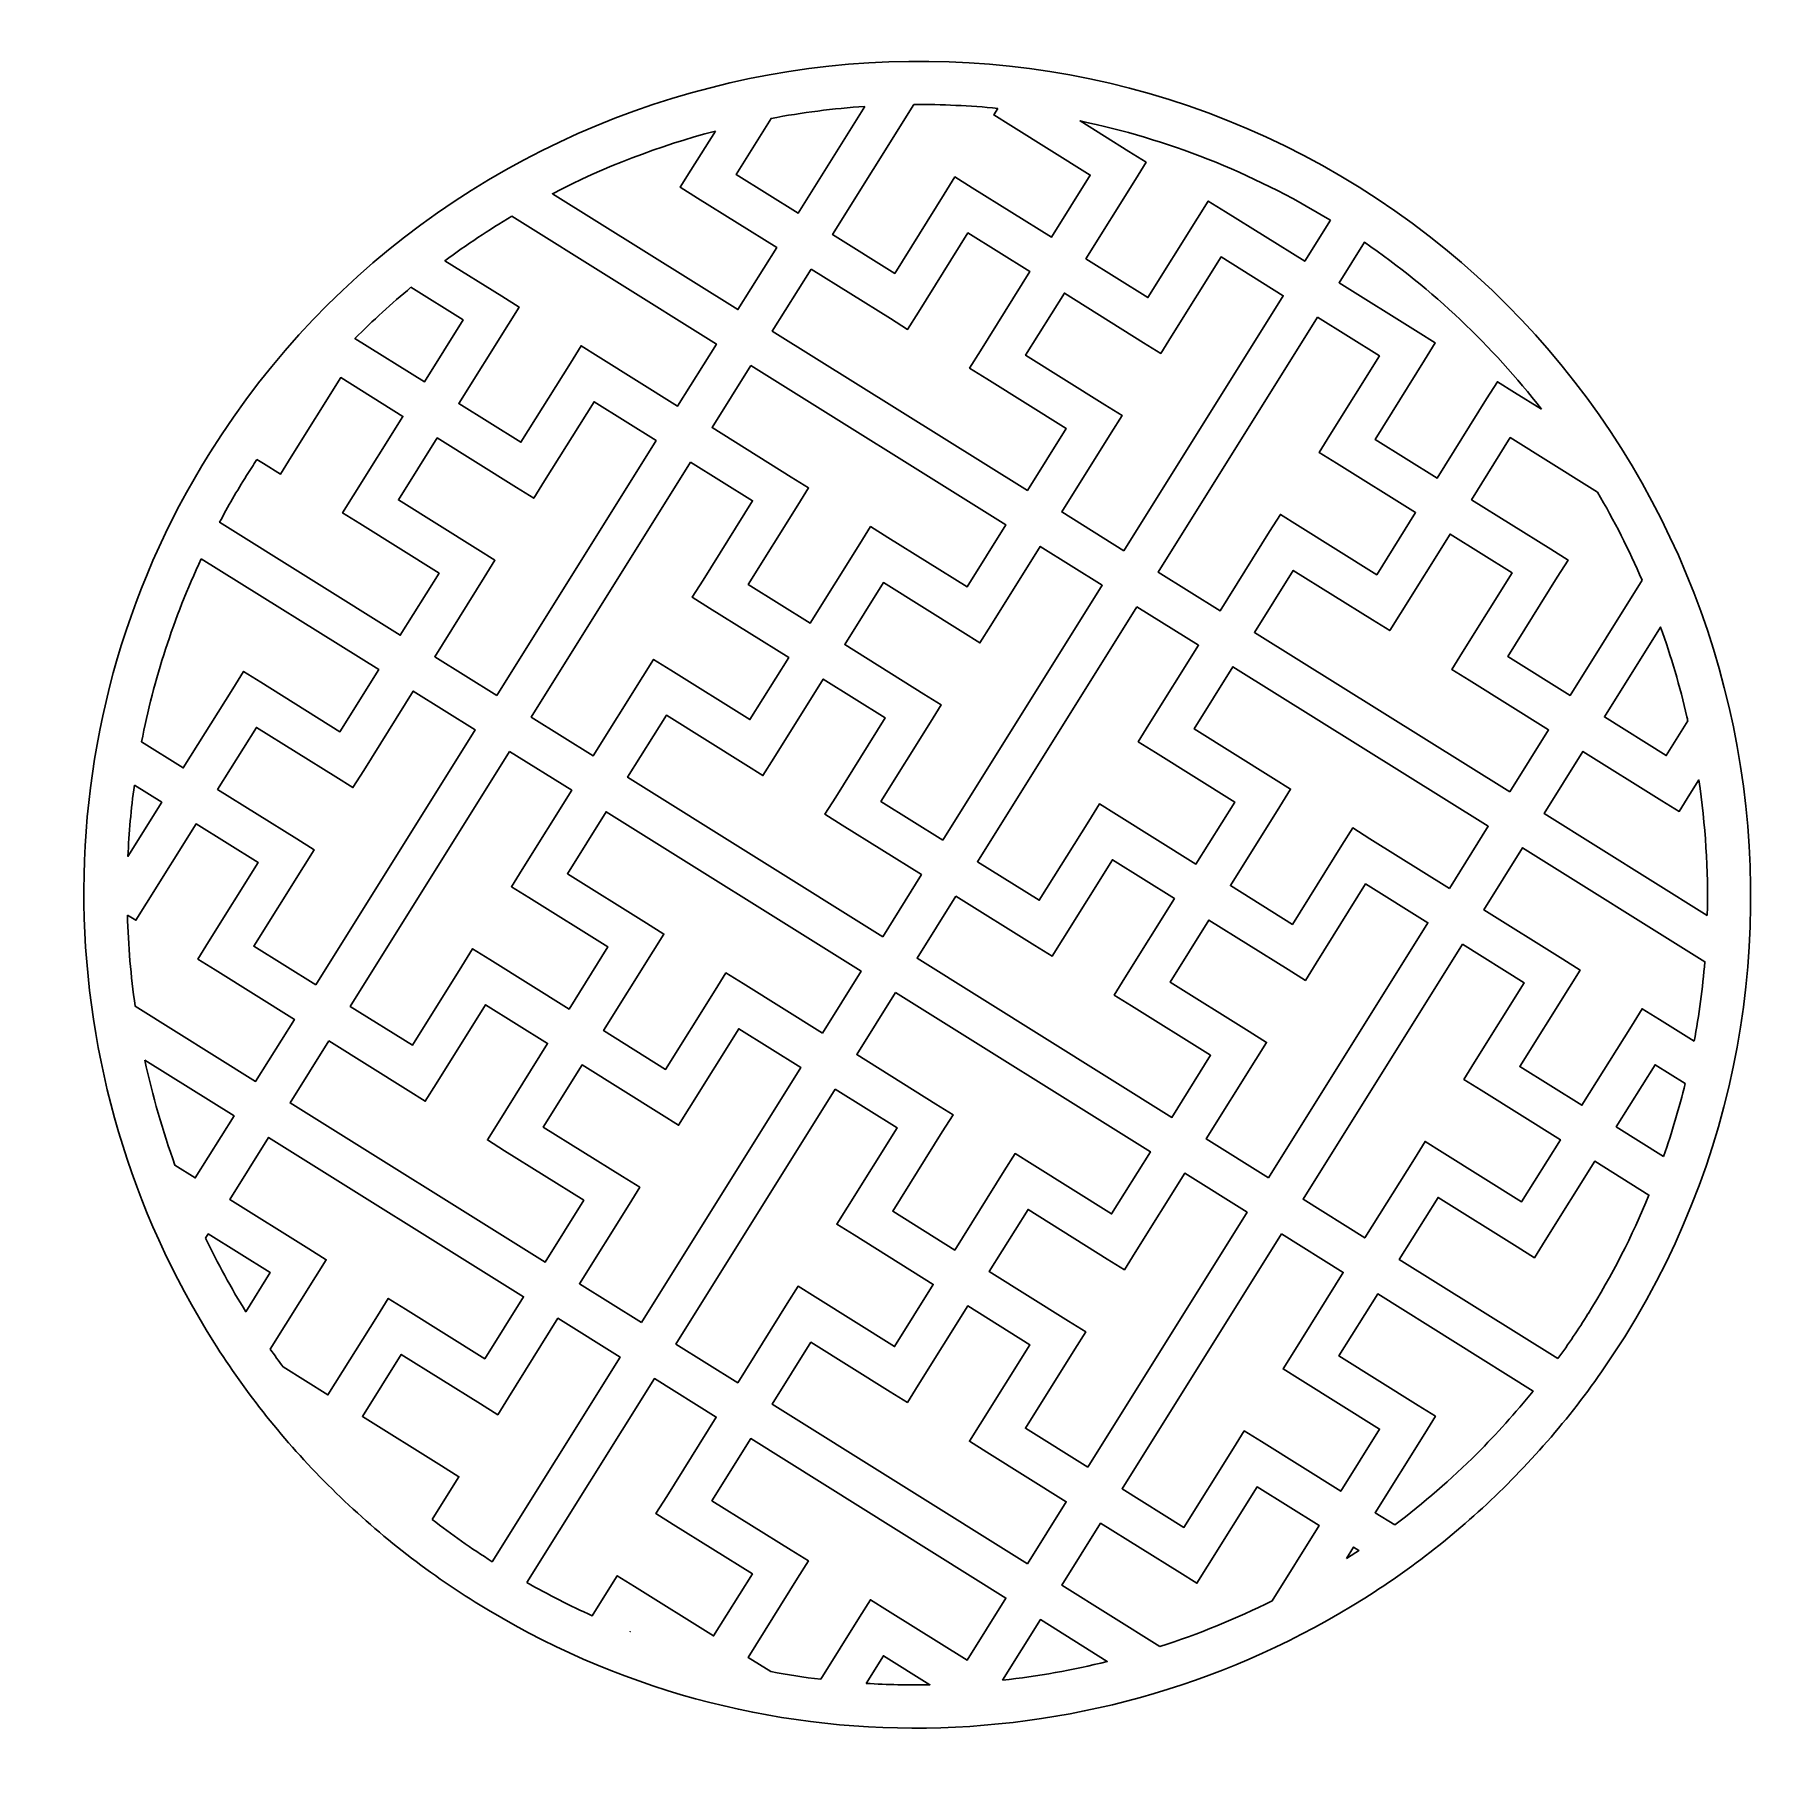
# Model space of a CAD drawing. Header units: centimetres. Extents: x -43 to 52.1, y -78.4 to 16.6.
import ezdxf

# ---------------------------------------------------------------- set-up
doc = ezdxf.new("R2010")
doc.units = ezdxf.units.CM
doc.header["$MEASUREMENT"] = 0
doc.layers.add('layer 1', color=7, linetype='Continuous')

msp = doc.modelspace()

# ---------------------------------------------------------------- linework, layer by layer
at = {"layer": 'layer 1', "color": 242}
for points, knots in [([(29.28143, 8.29469), (29.28143, 8.29469), (29.28387, 8.29347), (29.28387, 8.29347), (29.28387, 8.29347), (39.89754, 1.66098), (46.83308, -8.70991), (49.45702, -20.07544), (49.45702, -20.07544), (52.08035, -31.4382), (50.39356, -43.79659), (43.76372, -54.40782), (43.76372, -54.40782), (43.76372, -54.40782), (43.76294, -54.4086), (43.76294, -54.4086), (43.76294, -54.4086), (43.76294, -54.4086), (43.76173, -54.41104), (43.76173, -54.41104), (43.76173, -54.41104), (41.906, -57.3806), (39.75433, -60.0652), (37.3673, -62.45017), (37.3673, -62.45017), (34.98548, -64.83), (32.3692, -66.90882), (29.57921, -68.67234), (29.57921, -68.67234), (15.24173, -77.73489), (-3.66184, -78.43746), (-18.94174, -68.88956), (-18.94174, -68.88956), (-18.94174, -68.88956), (-18.94168, -68.88945), (-18.94168, -68.88945), (-18.94168, -68.88945), (-18.94168, -68.88945), (-18.94284, -68.8889), (-18.94284, -68.8889), (-18.94284, -68.8889), (-21.91241, -67.03323), (-24.59694, -64.8815), (-26.98198, -62.49447), (-26.98198, -62.49447), (-29.3618, -60.11265), (-31.44062, -57.49642), (-33.20414, -54.70644), (-33.20414, -54.70644), (-42.26669, -40.3689), (-42.96926, -21.46533), (-33.42137, -6.18544), (-33.42137, -6.18544), (-33.42137, -6.18544), (-33.42126, -6.18549), (-33.42126, -6.18549), (-33.42126, -6.18549), (-33.42126, -6.18549), (-33.4207, -6.18433), (-33.4207, -6.18433), (-33.4207, -6.18433), (-26.78815, 4.42934), (-16.41726, 11.36494), (-5.05173, 13.98888), (-5.05173, 13.98888), (6.31097, 16.6121), (18.66931, 14.92536), (29.28065, 8.29547), (29.28065, 8.29547), (29.28065, 8.29547), (29.28143, 8.29469), (29.28143, 8.29469)], [0, 0, 0, 0, 0.05263158, 0.05263158, 0.05263158, 0.05263158, 0.10526316, 0.10526316, 0.10526316, 0.10526316, 0.15789474, 0.15789474, 0.15789474, 0.15789474, 0.21052632, 0.21052632, 0.21052632, 0.21052632, 0.26315789, 0.26315789, 0.26315789, 0.26315789, 0.31578947, 0.31578947, 0.31578947, 0.31578947, 0.36842105, 0.36842105, 0.36842105, 0.36842105, 0.42105263, 0.42105263, 0.42105263, 0.42105263, 0.47368421, 0.47368421, 0.47368421, 0.47368421, 0.52631579, 0.52631579, 0.52631579, 0.52631579, 0.57894737, 0.57894737, 0.57894737, 0.57894737, 0.63157895, 0.63157895, 0.63157895, 0.63157895, 0.68421053, 0.68421053, 0.68421053, 0.68421053, 0.73684211, 0.73684211, 0.73684211, 0.73684211, 0.78947368, 0.78947368, 0.78947368, 0.78947368, 0.84210526, 0.84210526, 0.84210526, 0.84210526, 0.89473684, 0.89473684, 0.89473684, 0.89473684, 1, 1, 1, 1]), ([(2.31299, 12.70954), (0.59405, 12.59167), (-1.1153, 12.372), (-2.80514, 12.05282), (-2.80514, 12.05282), (-2.80514, 12.05282), (-4.71182, 9.00153), (-4.71182, 9.00153), (-4.71182, 9.00153), (-4.71182, 9.00153), (-1.32604, 6.88578), (-1.32604, 6.88578), (-1.32604, 6.88578), (-1.32604, 6.88578), (2.31299, 12.70954), (2.31299, 12.70954)], [0, 0, 0, 0, 0.2, 0.2, 0.2, 0.2, 0.4, 0.4, 0.4, 0.4, 0.6, 0.6, 0.6, 0.6, 1, 1, 1, 1]), ([(9.56285, 12.59982), (8.03828, 12.75123), (6.51062, 12.82087), (4.98655, 12.81028), (4.98655, 12.81028), (4.98655, 12.81028), (0.55147, 5.71262), (0.55147, 5.71262), (0.55147, 5.71262), (0.55147, 5.71262), (3.9373, 3.59698), (3.9373, 3.59698), (3.9373, 3.59698), (3.9373, 3.59698), (6.63836, 7.91974), (6.63836, 7.91974), (6.63836, 7.91974), (6.63836, 7.91974), (7.2261, 8.86038), (7.2261, 8.86038), (7.2261, 8.86038), (7.2261, 8.86038), (8.16303, 8.2749), (8.16303, 8.2749), (8.16303, 8.2749), (8.16303, 8.2749), (12.48944, 5.57146), (12.48944, 5.57146), (12.48944, 5.57146), (12.48944, 5.57146), (14.60508, 8.95723), (14.60508, 8.95723), (14.60508, 8.95723), (14.60508, 8.95723), (10.28244, 11.65835), (10.28244, 11.65835), (10.28244, 11.65835), (10.28244, 11.65835), (9.34185, 12.24615), (9.34185, 12.24615), (9.34185, 12.24615), (9.34185, 12.24615), (9.56285, 12.59982), (9.56285, 12.59982)], [0, 0, 0, 0, 0.08333333, 0.08333333, 0.08333333, 0.08333333, 0.16666667, 0.16666667, 0.16666667, 0.16666667, 0.25, 0.25, 0.25, 0.25, 0.33333333, 0.33333333, 0.33333333, 0.33333333, 0.41666667, 0.41666667, 0.41666667, 0.41666667, 0.5, 0.5, 0.5, 0.5, 0.58333333, 0.58333333, 0.58333333, 0.58333333, 0.66666667, 0.66666667, 0.66666667, 0.66666667, 0.75, 0.75, 0.75, 0.75, 0.83333333, 0.83333333, 0.83333333, 0.83333333, 1, 1, 1, 1]), ([(27.70514, 6.4978), (23.38471, 9.14385), (18.76628, 10.93377), (14.05298, 11.91288), (14.05298, 11.91288), (14.05298, 11.91288), (16.71523, 10.24933), (16.71523, 10.24933), (16.71523, 10.24933), (16.71523, 10.24933), (17.65587, 9.66158), (17.65587, 9.66158), (17.65587, 9.66158), (17.65587, 9.66158), (17.0704, 8.72465), (17.0704, 8.72465), (17.0704, 8.72465), (17.0704, 8.72465), (14.36696, 4.39824), (14.36696, 4.39824), (14.36696, 4.39824), (14.36696, 4.39824), (17.75279, 2.2826), (17.75279, 2.2826), (17.75279, 2.2826), (17.75279, 2.2826), (20.45384, 6.6053), (20.45384, 6.6053), (20.45384, 6.6053), (20.45384, 6.6053), (21.04165, 7.54594), (21.04165, 7.54594), (21.04165, 7.54594), (21.04165, 7.54594), (21.97852, 6.96047), (21.97852, 6.96047), (21.97852, 6.96047), (21.97852, 6.96047), (26.30493, 4.25703), (26.30493, 4.25703), (26.30493, 4.25703), (26.30493, 4.25703), (27.70514, 6.4978), (27.70514, 6.4978)], [0, 0, 0, 0, 0.08333333, 0.08333333, 0.08333333, 0.08333333, 0.16666667, 0.16666667, 0.16666667, 0.16666667, 0.25, 0.25, 0.25, 0.25, 0.33333333, 0.33333333, 0.33333333, 0.33333333, 0.41666667, 0.41666667, 0.41666667, 0.41666667, 0.5, 0.5, 0.5, 0.5, 0.58333333, 0.58333333, 0.58333333, 0.58333333, 0.66666667, 0.66666667, 0.66666667, 0.66666667, 0.75, 0.75, 0.75, 0.75, 0.83333333, 0.83333333, 0.83333333, 0.83333333, 1, 1, 1, 1]), ([(-5.84523, 11.36555), (-8.91531, 10.55548), (-11.89902, 9.41142), (-14.7343, 7.94585), (-14.7343, 7.94585), (-14.7343, 7.94585), (-4.6149, 1.62255), (-4.6149, 1.62255), (-4.6149, 1.62255), (-4.6149, 1.62255), (-2.49926, 5.00827), (-2.49926, 5.00827), (-2.49926, 5.00827), (-2.49926, 5.00827), (-6.82196, 7.7095), (-6.82196, 7.7095), (-6.82196, 7.7095), (-6.82196, 7.7095), (-7.76255, 8.2973), (-7.76255, 8.2973), (-7.76255, 8.2973), (-7.76255, 8.2973), (-7.17713, 9.23417), (-7.17713, 9.23417), (-7.17713, 9.23417), (-7.17713, 9.23417), (-5.84523, 11.36555), (-5.84523, 11.36555)], [0, 0, 0, 0, 0.125, 0.125, 0.125, 0.125, 0.25, 0.25, 0.25, 0.25, 0.375, 0.375, 0.375, 0.375, 0.5, 0.5, 0.5, 0.5, 0.625, 0.625, 0.625, 0.625, 0.75, 0.75, 0.75, 0.75, 1, 1, 1, 1]), ([(-16.94752, 6.71824), (-18.20041, 5.97458), (-19.41943, 5.1654), (-20.59847, 4.29184), (-20.59847, 4.29184), (-20.59847, 4.29184), (-17.49346, 2.35163), (-17.49346, 2.35163), (-17.49346, 2.35163), (-17.49346, 2.35163), (-16.55282, 1.76388), (-16.55282, 1.76388), (-16.55282, 1.76388), (-16.55282, 1.76388), (-17.1383, 0.82695), (-17.1383, 0.82695), (-17.1383, 0.82695), (-17.1383, 0.82695), (-19.84174, -3.49946), (-19.84174, -3.49946), (-19.84174, -3.49946), (-19.84174, -3.49946), (-16.45596, -5.6151), (-16.45596, -5.6151), (-16.45596, -5.6151), (-16.45596, -5.6151), (-13.75485, -1.2924), (-13.75485, -1.2924), (-13.75485, -1.2924), (-13.75485, -1.2924), (-13.16705, -0.35176), (-13.16705, -0.35176), (-13.16705, -0.35176), (-13.16705, -0.35176), (-12.23018, -0.93723), (-12.23018, -0.93723), (-12.23018, -0.93723), (-12.23018, -0.93723), (-7.90371, -3.64067), (-7.90371, -3.64067), (-7.90371, -3.64067), (-7.90371, -3.64067), (-5.78812, -0.25496), (-5.78812, -0.25496), (-5.78812, -0.25496), (-5.78812, -0.25496), (-16.94752, 6.71824), (-16.94752, 6.71824)], [0, 0, 0, 0, 0.07692308, 0.07692308, 0.07692308, 0.07692308, 0.15384615, 0.15384615, 0.15384615, 0.15384615, 0.23076923, 0.23076923, 0.23076923, 0.23076923, 0.30769231, 0.30769231, 0.30769231, 0.30769231, 0.38461538, 0.38461538, 0.38461538, 0.38461538, 0.46153846, 0.46153846, 0.46153846, 0.46153846, 0.53846154, 0.53846154, 0.53846154, 0.53846154, 0.61538462, 0.61538462, 0.61538462, 0.61538462, 0.69230769, 0.69230769, 0.69230769, 0.69230769, 0.76923077, 0.76923077, 0.76923077, 0.76923077, 0.84615385, 0.84615385, 0.84615385, 0.84615385, 1, 1, 1, 1]), ([(-0.62175, 3.83505), (-0.62175, 3.83505), (-2.73739, 0.44933), (-2.73739, 0.44933), (-2.73739, 0.44933), (-2.73739, 0.44933), (11.17506, -8.24408), (11.17506, -8.24408), (11.17506, -8.24408), (11.17506, -8.24408), (13.2907, -4.85825), (13.2907, -4.85825), (13.2907, -4.85825), (13.2907, -4.85825), (8.96795, -2.15719), (8.96795, -2.15719), (8.96795, -2.15719), (8.96795, -2.15719), (8.02736, -1.56945), (8.02736, -1.56945), (8.02736, -1.56945), (8.02736, -1.56945), (8.61278, -0.63252), (8.61278, -0.63252), (8.61278, -0.63252), (8.61278, -0.63252), (11.31622, 3.69395), (11.31622, 3.69395), (11.31622, 3.69395), (11.31622, 3.69395), (7.93045, 5.80959), (7.93045, 5.80959), (7.93045, 5.80959), (7.93045, 5.80959), (5.22939, 1.48689), (5.22939, 1.48689), (5.22939, 1.48689), (5.22939, 1.48689), (4.6417, 0.5463), (4.6417, 0.5463), (4.6417, 0.5463), (4.6417, 0.5463), (3.70472, 1.13172), (3.70472, 1.13172), (3.70472, 1.13172), (3.70472, 1.13172), (-0.62175, 3.83505), (-0.62175, 3.83505)], [0, 0, 0, 0, 0.07692308, 0.07692308, 0.07692308, 0.07692308, 0.15384615, 0.15384615, 0.15384615, 0.15384615, 0.23076923, 0.23076923, 0.23076923, 0.23076923, 0.30769231, 0.30769231, 0.30769231, 0.30769231, 0.38461538, 0.38461538, 0.38461538, 0.38461538, 0.46153846, 0.46153846, 0.46153846, 0.46153846, 0.53846154, 0.53846154, 0.53846154, 0.53846154, 0.61538462, 0.61538462, 0.61538462, 0.61538462, 0.69230769, 0.69230769, 0.69230769, 0.69230769, 0.76923077, 0.76923077, 0.76923077, 0.76923077, 0.84615385, 0.84615385, 0.84615385, 0.84615385, 1, 1, 1, 1]), ([(39.21759, -3.81172), (36.55046, -0.36556), (33.32059, 2.71977), (29.5633, 5.29358), (29.5633, 5.29358), (29.5633, 5.29358), (28.1825, 3.0838), (28.1825, 3.0838), (28.1825, 3.0838), (28.1825, 3.0838), (32.492, 0.3909), (32.492, 0.3909), (32.492, 0.3909), (32.492, 0.3909), (33.43264, -0.19685), (33.43264, -0.19685), (33.43264, -0.19685), (33.43264, -0.19685), (32.84717, -1.13378), (32.84717, -1.13378), (32.84717, -1.13378), (32.84717, -1.13378), (30.14373, -5.46014), (30.14373, -5.46014), (30.14373, -5.46014), (30.14373, -5.46014), (33.5295, -7.57583), (33.5295, -7.57583), (33.5295, -7.57583), (33.5295, -7.57583), (36.23061, -3.25313), (36.23061, -3.25313), (36.23061, -3.25313), (36.23061, -3.25313), (36.81842, -2.31249), (36.81842, -2.31249), (36.81842, -2.31249), (36.81842, -2.31249), (37.75529, -2.89796), (37.75529, -2.89796), (37.75529, -2.89796), (37.75529, -2.89796), (39.21759, -3.81172), (39.21759, -3.81172)], [0, 0, 0, 0, 0.08333333, 0.08333333, 0.08333333, 0.08333333, 0.16666667, 0.16666667, 0.16666667, 0.16666667, 0.25, 0.25, 0.25, 0.25, 0.33333333, 0.33333333, 0.33333333, 0.33333333, 0.41666667, 0.41666667, 0.41666667, 0.41666667, 0.5, 0.5, 0.5, 0.5, 0.58333333, 0.58333333, 0.58333333, 0.58333333, 0.66666667, 0.66666667, 0.66666667, 0.66666667, 0.75, 0.75, 0.75, 0.75, 0.83333333, 0.83333333, 0.83333333, 0.83333333, 1, 1, 1, 1]), ([(16.43829, -11.53294), (16.43829, -11.53294), (25.13176, 2.37946), (25.13176, 2.37946), (25.13176, 2.37946), (25.13176, 2.37946), (21.74593, 4.49515), (21.74593, 4.49515), (21.74593, 4.49515), (21.74593, 4.49515), (19.04488, 0.17245), (19.04488, 0.17245), (19.04488, 0.17245), (19.04488, 0.17245), (18.45718, -0.76813), (18.45718, -0.76813), (18.45718, -0.76813), (18.45718, -0.76813), (17.5202, -0.18271), (17.5202, -0.18271), (17.5202, -0.18271), (17.5202, -0.18271), (13.19379, 2.52073), (13.19379, 2.52073), (13.19379, 2.52073), (13.19379, 2.52073), (11.0781, -0.8651), (11.0781, -0.8651), (11.0781, -0.8651), (11.0781, -0.8651), (15.40085, -3.56616), (15.40085, -3.56616), (15.40085, -3.56616), (15.40085, -3.56616), (16.34149, -4.15385), (16.34149, -4.15385), (16.34149, -4.15385), (16.34149, -4.15385), (15.75602, -5.09083), (15.75602, -5.09083), (15.75602, -5.09083), (15.75602, -5.09083), (13.05258, -9.4173), (13.05258, -9.4173), (13.05258, -9.4173), (13.05258, -9.4173), (16.43829, -11.53294), (16.43829, -11.53294)], [0, 0, 0, 0, 0.07692308, 0.07692308, 0.07692308, 0.07692308, 0.15384615, 0.15384615, 0.15384615, 0.15384615, 0.23076923, 0.23076923, 0.23076923, 0.23076923, 0.30769231, 0.30769231, 0.30769231, 0.30769231, 0.38461538, 0.38461538, 0.38461538, 0.38461538, 0.46153846, 0.46153846, 0.46153846, 0.46153846, 0.53846154, 0.53846154, 0.53846154, 0.53846154, 0.61538462, 0.61538462, 0.61538462, 0.61538462, 0.69230769, 0.69230769, 0.69230769, 0.69230769, 0.76923077, 0.76923077, 0.76923077, 0.76923077, 0.84615385, 0.84615385, 0.84615385, 0.84615385, 1, 1, 1, 1]), ([(-22.45076, 2.83863), (-23.50844, 1.96087), (-24.52892, 1.02793), (-25.50731, 0.04078), (-25.50731, 0.04078), (-25.50731, 0.04078), (-21.71925, -2.32629), (-21.71925, -2.32629), (-21.71925, -2.32629), (-21.71925, -2.32629), (-19.60361, 1.05953), (-19.60361, 1.05953), (-19.60361, 1.05953), (-19.60361, 1.05953), (-22.45076, 2.83863), (-22.45076, 2.83863)], [0, 0, 0, 0, 0.2, 0.2, 0.2, 0.2, 0.4, 0.4, 0.4, 0.4, 0.6, 0.6, 0.6, 0.6, 1, 1, 1, 1]), ([(27.00927, 1.20629), (27.00927, 1.20629), (18.31586, -12.70616), (18.31586, -12.70616), (18.31586, -12.70616), (18.31586, -12.70616), (21.68838, -14.81354), (21.68838, -14.81354), (21.68838, -14.81354), (21.68838, -14.81354), (24.38955, -10.4909), (24.38955, -10.4909), (24.38955, -10.4909), (24.38955, -10.4909), (24.97736, -9.55026), (24.97736, -9.55026), (24.97736, -9.55026), (24.97736, -9.55026), (25.91423, -10.13573), (25.91423, -10.13573), (25.91423, -10.13573), (25.91423, -10.13573), (30.24058, -12.83912), (30.24058, -12.83912), (30.24058, -12.83912), (30.24058, -12.83912), (32.35628, -9.4534), (32.35628, -9.4534), (32.35628, -9.4534), (32.35628, -9.4534), (28.03358, -6.75223), (28.03358, -6.75223), (28.03358, -6.75223), (28.03358, -6.75223), (27.09299, -6.16443), (27.09299, -6.16443), (27.09299, -6.16443), (27.09299, -6.16443), (27.67841, -5.22756), (27.67841, -5.22756), (27.67841, -5.22756), (27.67841, -5.22756), (30.38185, -0.9012), (30.38185, -0.9012), (30.38185, -0.9012), (30.38185, -0.9012), (27.00927, 1.20629), (27.00927, 1.20629)], [0, 0, 0, 0, 0.07692308, 0.07692308, 0.07692308, 0.07692308, 0.15384615, 0.15384615, 0.15384615, 0.15384615, 0.23076923, 0.23076923, 0.23076923, 0.23076923, 0.30769231, 0.30769231, 0.30769231, 0.30769231, 0.38461538, 0.38461538, 0.38461538, 0.38461538, 0.46153846, 0.46153846, 0.46153846, 0.46153846, 0.53846154, 0.53846154, 0.53846154, 0.53846154, 0.61538462, 0.61538462, 0.61538462, 0.61538462, 0.69230769, 0.69230769, 0.69230769, 0.69230769, 0.76923077, 0.76923077, 0.76923077, 0.76923077, 0.84615385, 0.84615385, 0.84615385, 0.84615385, 1, 1, 1, 1]), ([(-3.91056, -1.42818), (-3.91056, -1.42818), (-6.02619, -4.8139), (-6.02619, -4.8139), (-6.02619, -4.8139), (-6.02619, -4.8139), (-1.70355, -7.51501), (-1.70355, -7.51501), (-1.70355, -7.51501), (-1.70355, -7.51501), (-0.76291, -8.10276), (-0.76291, -8.10276), (-0.76291, -8.10276), (-0.76291, -8.10276), (-1.34838, -9.03968), (-1.34838, -9.03968), (-1.34838, -9.03968), (-1.34838, -9.03968), (-4.05183, -13.36604), (-4.05183, -13.36604), (-4.05183, -13.36604), (-4.05183, -13.36604), (-0.66605, -15.48174), (-0.66605, -15.48174), (-0.66605, -15.48174), (-0.66605, -15.48174), (2.03506, -11.15904), (2.03506, -11.15904), (2.03506, -11.15904), (2.03506, -11.15904), (2.62286, -10.21839), (2.62286, -10.21839), (2.62286, -10.21839), (2.62286, -10.21839), (3.55973, -10.80387), (3.55973, -10.80387), (3.55973, -10.80387), (3.55973, -10.80387), (7.88615, -13.50737), (7.88615, -13.50737), (7.88615, -13.50737), (7.88615, -13.50737), (10.00184, -10.12159), (10.00184, -10.12159), (10.00184, -10.12159), (10.00184, -10.12159), (-3.91056, -1.42818), (-3.91056, -1.42818)], [0, 0, 0, 0, 0.07692308, 0.07692308, 0.07692308, 0.07692308, 0.15384615, 0.15384615, 0.15384615, 0.15384615, 0.23076923, 0.23076923, 0.23076923, 0.23076923, 0.30769231, 0.30769231, 0.30769231, 0.30769231, 0.38461538, 0.38461538, 0.38461538, 0.38461538, 0.46153846, 0.46153846, 0.46153846, 0.46153846, 0.53846154, 0.53846154, 0.53846154, 0.53846154, 0.61538462, 0.61538462, 0.61538462, 0.61538462, 0.69230769, 0.69230769, 0.69230769, 0.69230769, 0.76923077, 0.76923077, 0.76923077, 0.76923077, 0.84615385, 0.84615385, 0.84615385, 0.84615385, 1, 1, 1, 1]), ([(-30.85321, -6.54787), (-31.04498, -6.83883), (-31.23399, -7.13251), (-31.41961, -7.42957), (-31.41961, -7.42957), (-31.41961, -7.42957), (-31.41972, -7.42952), (-31.41972, -7.42952), (-31.41972, -7.42952), (-31.41972, -7.42952), (-31.42028, -7.43068), (-31.42028, -7.43068), (-31.42028, -7.43068), (-31.94438, -8.26942), (-32.43493, -9.12013), (-32.89372, -9.98055), (-32.89372, -9.98055), (-32.89372, -9.98055), (-23.03363, -16.14178), (-23.03363, -16.14178), (-23.03363, -16.14178), (-23.03363, -16.14178), (-20.91799, -12.75601), (-20.91799, -12.75601), (-20.91799, -12.75601), (-20.91799, -12.75601), (-25.24074, -10.05489), (-25.24074, -10.05489), (-25.24074, -10.05489), (-25.24074, -10.05489), (-26.18133, -9.46709), (-26.18133, -9.46709), (-26.18133, -9.46709), (-26.18133, -9.46709), (-25.59591, -8.53022), (-25.59591, -8.53022), (-25.59591, -8.53022), (-25.59591, -8.53022), (-22.89247, -4.20381), (-22.89247, -4.20381), (-22.89247, -4.20381), (-22.89247, -4.20381), (-26.27824, -2.08817), (-26.27824, -2.08817), (-26.27824, -2.08817), (-26.27824, -2.08817), (-28.97936, -6.41087), (-28.97936, -6.41087), (-28.97936, -6.41087), (-28.97936, -6.41087), (-29.5671, -7.35145), (-29.5671, -7.35145), (-29.5671, -7.35145), (-29.5671, -7.35145), (-30.50403, -6.76603), (-30.50403, -6.76603), (-30.50403, -6.76603), (-30.50403, -6.76603), (-30.85321, -6.54787), (-30.85321, -6.54787)], [0, 0, 0, 0, 0.0625, 0.0625, 0.0625, 0.0625, 0.125, 0.125, 0.125, 0.125, 0.1875, 0.1875, 0.1875, 0.1875, 0.25, 0.25, 0.25, 0.25, 0.3125, 0.3125, 0.3125, 0.3125, 0.375, 0.375, 0.375, 0.375, 0.4375, 0.4375, 0.4375, 0.4375, 0.5, 0.5, 0.5, 0.5, 0.5625, 0.5625, 0.5625, 0.5625, 0.625, 0.625, 0.625, 0.625, 0.6875, 0.6875, 0.6875, 0.6875, 0.75, 0.75, 0.75, 0.75, 0.8125, 0.8125, 0.8125, 0.8125, 0.875, 0.875, 0.875, 0.875, 1, 1, 1, 1]), ([(-17.7704, -19.43064), (-17.7704, -19.43064), (-9.07693, -5.51819), (-9.07693, -5.51819), (-9.07693, -5.51819), (-9.07693, -5.51819), (-12.46276, -3.40249), (-12.46276, -3.40249), (-12.46276, -3.40249), (-12.46276, -3.40249), (-15.16387, -7.72525), (-15.16387, -7.72525), (-15.16387, -7.72525), (-15.16387, -7.72525), (-15.75162, -8.66583), (-15.75162, -8.66583), (-15.75162, -8.66583), (-15.75162, -8.66583), (-16.68854, -8.08041), (-16.68854, -8.08041), (-16.68854, -8.08041), (-16.68854, -8.08041), (-21.01496, -5.37697), (-21.01496, -5.37697), (-21.01496, -5.37697), (-21.01496, -5.37697), (-23.1306, -8.7628), (-23.1306, -8.7628), (-23.1306, -8.7628), (-23.1306, -8.7628), (-18.8079, -11.46391), (-18.8079, -11.46391), (-18.8079, -11.46391), (-18.8079, -11.46391), (-17.86726, -12.05166), (-17.86726, -12.05166), (-17.86726, -12.05166), (-17.86726, -12.05166), (-18.45273, -12.98859), (-18.45273, -12.98859), (-18.45273, -12.98859), (-18.45273, -12.98859), (-21.15612, -17.315), (-21.15612, -17.315), (-21.15612, -17.315), (-21.15612, -17.315), (-17.7704, -19.43064), (-17.7704, -19.43064)], [0, 0, 0, 0, 0.07692308, 0.07692308, 0.07692308, 0.07692308, 0.15384615, 0.15384615, 0.15384615, 0.15384615, 0.23076923, 0.23076923, 0.23076923, 0.23076923, 0.30769231, 0.30769231, 0.30769231, 0.30769231, 0.38461538, 0.38461538, 0.38461538, 0.38461538, 0.46153846, 0.46153846, 0.46153846, 0.46153846, 0.53846154, 0.53846154, 0.53846154, 0.53846154, 0.61538462, 0.61538462, 0.61538462, 0.61538462, 0.69230769, 0.69230769, 0.69230769, 0.69230769, 0.76923077, 0.76923077, 0.76923077, 0.76923077, 0.84615385, 0.84615385, 0.84615385, 0.84615385, 1, 1, 1, 1]), ([(44.71135, -13.13424), (44.00212, -11.49003), (43.19006, -9.88657), (42.27769, -8.33456), (42.27769, -8.33456), (42.27769, -8.33456), (41.84906, -8.06672), (41.84906, -8.06672), (41.84906, -8.06672), (41.84906, -8.06672), (37.5227, -5.36328), (37.5227, -5.36328), (37.5227, -5.36328), (37.5227, -5.36328), (35.40701, -8.74905), (35.40701, -8.74905), (35.40701, -8.74905), (35.40701, -8.74905), (39.72971, -11.45022), (39.72971, -11.45022), (39.72971, -11.45022), (39.72971, -11.45022), (40.67035, -12.03797), (40.67035, -12.03797), (40.67035, -12.03797), (40.67035, -12.03797), (40.08488, -12.97489), (40.08488, -12.97489), (40.08488, -12.97489), (40.08488, -12.97489), (37.38144, -17.3012), (37.38144, -17.3012), (37.38144, -17.3012), (37.38144, -17.3012), (40.78035, -19.42515), (40.78035, -19.42515), (40.78035, -19.42515), (40.78035, -19.42515), (44.71135, -13.13424), (44.71135, -13.13424)], [0, 0, 0, 0, 0.09090909, 0.09090909, 0.09090909, 0.09090909, 0.18181818, 0.18181818, 0.18181818, 0.18181818, 0.27272727, 0.27272727, 0.27272727, 0.27272727, 0.36363636, 0.36363636, 0.36363636, 0.36363636, 0.45454545, 0.45454545, 0.45454545, 0.45454545, 0.54545455, 0.54545455, 0.54545455, 0.54545455, 0.63636364, 0.63636364, 0.63636364, 0.63636364, 0.72727273, 0.72727273, 0.72727273, 0.72727273, 0.81818182, 0.81818182, 0.81818182, 0.81818182, 1, 1, 1, 1]), ([(-7.19942, -6.69141), (-7.19942, -6.69141), (-15.89283, -20.60386), (-15.89283, -20.60386), (-15.89283, -20.60386), (-15.89283, -20.60386), (-12.50717, -22.71945), (-12.50717, -22.71945), (-12.50717, -22.71945), (-12.50717, -22.71945), (-9.806, -18.3968), (-9.806, -18.3968), (-9.806, -18.3968), (-9.806, -18.3968), (-9.2182, -17.45616), (-9.2182, -17.45616), (-9.2182, -17.45616), (-9.2182, -17.45616), (-8.28133, -18.04164), (-8.28133, -18.04164), (-8.28133, -18.04164), (-8.28133, -18.04164), (-3.95497, -20.74508), (-3.95497, -20.74508), (-3.95497, -20.74508), (-3.95497, -20.74508), (-1.83927, -17.3593), (-1.83927, -17.3593), (-1.83927, -17.3593), (-1.83927, -17.3593), (-6.16197, -14.65813), (-6.16197, -14.65813), (-6.16197, -14.65813), (-6.16197, -14.65813), (-7.10256, -14.07033), (-7.10256, -14.07033), (-7.10256, -14.07033), (-7.10256, -14.07033), (-6.51714, -13.13346), (-6.51714, -13.13346), (-6.51714, -13.13346), (-6.51714, -13.13346), (-3.8137, -8.8071), (-3.8137, -8.8071), (-3.8137, -8.8071), (-3.8137, -8.8071), (-7.19942, -6.69141), (-7.19942, -6.69141)], [0, 0, 0, 0, 0.07692308, 0.07692308, 0.07692308, 0.07692308, 0.15384615, 0.15384615, 0.15384615, 0.15384615, 0.23076923, 0.23076923, 0.23076923, 0.23076923, 0.30769231, 0.30769231, 0.30769231, 0.30769231, 0.38461538, 0.38461538, 0.38461538, 0.38461538, 0.46153846, 0.46153846, 0.46153846, 0.46153846, 0.53846154, 0.53846154, 0.53846154, 0.53846154, 0.61538462, 0.61538462, 0.61538462, 0.61538462, 0.69230769, 0.69230769, 0.69230769, 0.69230769, 0.76923077, 0.76923077, 0.76923077, 0.76923077, 0.84615385, 0.84615385, 0.84615385, 0.84615385, 1, 1, 1, 1]), ([(6.57166, -27.32285), (6.57166, -27.32285), (15.26507, -13.41045), (15.26507, -13.41045), (15.26507, -13.41045), (15.26507, -13.41045), (11.87935, -11.29481), (11.87935, -11.29481), (11.87935, -11.29481), (11.87935, -11.29481), (9.17824, -15.61751), (9.17824, -15.61751), (9.17824, -15.61751), (9.17824, -15.61751), (8.59049, -16.5581), (8.59049, -16.5581), (8.59049, -16.5581), (8.59049, -16.5581), (7.65357, -15.97268), (7.65357, -15.97268), (7.65357, -15.97268), (7.65357, -15.97268), (3.32715, -13.26918), (3.32715, -13.26918), (3.32715, -13.26918), (3.32715, -13.26918), (1.21146, -16.65496), (1.21146, -16.65496), (1.21146, -16.65496), (1.21146, -16.65496), (5.53416, -19.35613), (5.53416, -19.35613), (5.53416, -19.35613), (5.53416, -19.35613), (6.4748, -19.94387), (6.4748, -19.94387), (6.4748, -19.94387), (6.4748, -19.94387), (5.88933, -20.8808), (5.88933, -20.8808), (5.88933, -20.8808), (5.88933, -20.8808), (3.18588, -25.20716), (3.18588, -25.20716), (3.18588, -25.20716), (3.18588, -25.20716), (6.57166, -27.32285), (6.57166, -27.32285)], [0, 0, 0, 0, 0.07692308, 0.07692308, 0.07692308, 0.07692308, 0.15384615, 0.15384615, 0.15384615, 0.15384615, 0.23076923, 0.23076923, 0.23076923, 0.23076923, 0.30769231, 0.30769231, 0.30769231, 0.30769231, 0.38461538, 0.38461538, 0.38461538, 0.38461538, 0.46153846, 0.46153846, 0.46153846, 0.46153846, 0.53846154, 0.53846154, 0.53846154, 0.53846154, 0.61538462, 0.61538462, 0.61538462, 0.61538462, 0.69230769, 0.69230769, 0.69230769, 0.69230769, 0.76923077, 0.76923077, 0.76923077, 0.76923077, 0.84615385, 0.84615385, 0.84615385, 0.84615385, 1, 1, 1, 1]), ([(37.49149, -24.68844), (37.49149, -24.68844), (39.60718, -21.30266), (39.60718, -21.30266), (39.60718, -21.30266), (39.60718, -21.30266), (35.27129, -18.59329), (35.27129, -18.59329), (35.27129, -18.59329), (35.27129, -18.59329), (34.3307, -18.00549), (34.3307, -18.00549), (34.3307, -18.00549), (34.3307, -18.00549), (34.91612, -17.06862), (34.91612, -17.06862), (34.91612, -17.06862), (34.91612, -17.06862), (37.61956, -12.74231), (37.61956, -12.74231), (37.61956, -12.74231), (37.61956, -12.74231), (34.23379, -10.62656), (34.23379, -10.62656), (34.23379, -10.62656), (34.23379, -10.62656), (31.53268, -14.94926), (31.53268, -14.94926), (31.53268, -14.94926), (31.53268, -14.94926), (30.94493, -15.88985), (30.94493, -15.88985), (30.94493, -15.88985), (30.94493, -15.88985), (30.008, -15.30443), (30.008, -15.30443), (30.008, -15.30443), (30.008, -15.30443), (25.68164, -12.60099), (25.68164, -12.60099), (25.68164, -12.60099), (25.68164, -12.60099), (23.5659, -15.98676), (23.5659, -15.98676), (23.5659, -15.98676), (23.5659, -15.98676), (37.49149, -24.68844), (37.49149, -24.68844)], [0, 0, 0, 0, 0.07692308, 0.07692308, 0.07692308, 0.07692308, 0.15384615, 0.15384615, 0.15384615, 0.15384615, 0.23076923, 0.23076923, 0.23076923, 0.23076923, 0.30769231, 0.30769231, 0.30769231, 0.30769231, 0.38461538, 0.38461538, 0.38461538, 0.38461538, 0.46153846, 0.46153846, 0.46153846, 0.46153846, 0.53846154, 0.53846154, 0.53846154, 0.53846154, 0.61538462, 0.61538462, 0.61538462, 0.61538462, 0.69230769, 0.69230769, 0.69230769, 0.69230769, 0.76923077, 0.76923077, 0.76923077, 0.76923077, 0.84615385, 0.84615385, 0.84615385, 0.84615385, 1, 1, 1, 1]), ([(-33.88969, -11.96878), (-35.40655, -15.20319), (-36.48796, -18.55814), (-37.14845, -21.95866), (-37.14845, -21.95866), (-37.14845, -21.95866), (-34.87474, -23.37944), (-34.87474, -23.37944), (-34.87474, -23.37944), (-34.87474, -23.37944), (-32.17363, -19.05674), (-32.17363, -19.05674), (-32.17363, -19.05674), (-32.17363, -19.05674), (-31.58583, -18.11609), (-31.58583, -18.11609), (-31.58583, -18.11609), (-31.58583, -18.11609), (-30.64896, -18.70157), (-30.64896, -18.70157), (-30.64896, -18.70157), (-30.64896, -18.70157), (-26.32254, -21.40507), (-26.32254, -21.40507), (-26.32254, -21.40507), (-26.32254, -21.40507), (-24.20685, -18.01929), (-24.20685, -18.01929), (-24.20685, -18.01929), (-24.20685, -18.01929), (-33.88969, -11.96878), (-33.88969, -11.96878)], [0, 0, 0, 0, 0.11111111, 0.11111111, 0.11111111, 0.11111111, 0.22222222, 0.22222222, 0.22222222, 0.22222222, 0.33333333, 0.33333333, 0.33333333, 0.33333333, 0.44444444, 0.44444444, 0.44444444, 0.44444444, 0.55555556, 0.55555556, 0.55555556, 0.55555556, 0.66666667, 0.66666667, 0.66666667, 0.66666667, 0.77777778, 0.77777778, 0.77777778, 0.77777778, 1, 1, 1, 1]), ([(17.14264, -14.58367), (17.14264, -14.58367), (8.44917, -28.49607), (8.44917, -28.49607), (8.44917, -28.49607), (8.44917, -28.49607), (11.8218, -30.60351), (11.8218, -30.60351), (11.8218, -30.60351), (11.8218, -30.60351), (14.52292, -26.28075), (14.52292, -26.28075), (14.52292, -26.28075), (14.52292, -26.28075), (15.11072, -25.34011), (15.11072, -25.34011), (15.11072, -25.34011), (15.11072, -25.34011), (16.04759, -25.92559), (16.04759, -25.92559), (16.04759, -25.92559), (16.04759, -25.92559), (20.374, -28.62903), (20.374, -28.62903), (20.374, -28.62903), (20.374, -28.62903), (22.48964, -25.24325), (22.48964, -25.24325), (22.48964, -25.24325), (22.48964, -25.24325), (18.167, -22.54214), (18.167, -22.54214), (18.167, -22.54214), (18.167, -22.54214), (17.22641, -21.95434), (17.22641, -21.95434), (17.22641, -21.95434), (17.22641, -21.95434), (17.81183, -21.01747), (17.81183, -21.01747), (17.81183, -21.01747), (17.81183, -21.01747), (20.51516, -16.69105), (20.51516, -16.69105), (20.51516, -16.69105), (20.51516, -16.69105), (17.14264, -14.58367), (17.14264, -14.58367)], [0, 0, 0, 0, 0.07692308, 0.07692308, 0.07692308, 0.07692308, 0.15384615, 0.15384615, 0.15384615, 0.15384615, 0.23076923, 0.23076923, 0.23076923, 0.23076923, 0.30769231, 0.30769231, 0.30769231, 0.30769231, 0.38461538, 0.38461538, 0.38461538, 0.38461538, 0.46153846, 0.46153846, 0.46153846, 0.46153846, 0.53846154, 0.53846154, 0.53846154, 0.53846154, 0.61538462, 0.61538462, 0.61538462, 0.61538462, 0.69230769, 0.69230769, 0.69230769, 0.69230769, 0.76923077, 0.76923077, 0.76923077, 0.76923077, 0.84615385, 0.84615385, 0.84615385, 0.84615385, 1, 1, 1, 1]), ([(47.16092, -20.60131), (46.77747, -18.94047), (46.29684, -17.3022), (45.72135, -15.6958), (45.72135, -15.6958), (45.72135, -15.6958), (42.65792, -20.59832), (42.65792, -20.59832), (42.65792, -20.59832), (42.65792, -20.59832), (46.03055, -22.70575), (46.03055, -22.70575), (46.03055, -22.70575), (46.03055, -22.70575), (47.20971, -20.81865), (47.20971, -20.81865), (47.20971, -20.81865), (47.19335, -20.74618), (47.1776, -20.67367), (47.16092, -20.60131)], [0, 0, 0, 0, 0.16666667, 0.16666667, 0.16666667, 0.16666667, 0.33333333, 0.33333333, 0.33333333, 0.33333333, 0.5, 0.5, 0.5, 0.5, 0.66666667, 0.66666667, 0.66666667, 0.66666667, 1, 1, 1, 1]), ([(34.20263, -29.95167), (34.20263, -29.95167), (36.31827, -26.56595), (36.31827, -26.56595), (36.31827, -26.56595), (36.31827, -26.56595), (22.39273, -17.86427), (22.39273, -17.86427), (22.39273, -17.86427), (22.39273, -17.86427), (20.27709, -21.25005), (20.27709, -21.25005), (20.27709, -21.25005), (20.27709, -21.25005), (24.59979, -23.95116), (24.59979, -23.95116), (24.59979, -23.95116), (24.59979, -23.95116), (25.54043, -24.53891), (25.54043, -24.53891), (25.54043, -24.53891), (25.54043, -24.53891), (24.95496, -25.47583), (24.95496, -25.47583), (24.95496, -25.47583), (24.95496, -25.47583), (22.25152, -29.80219), (22.25152, -29.80219), (22.25152, -29.80219), (22.25152, -29.80219), (25.63734, -31.91789), (25.63734, -31.91789), (25.63734, -31.91789), (25.63734, -31.91789), (28.3384, -27.59519), (28.3384, -27.59519), (28.3384, -27.59519), (28.3384, -27.59519), (28.9262, -26.65455), (28.9262, -26.65455), (28.9262, -26.65455), (28.9262, -26.65455), (29.86308, -27.24002), (29.86308, -27.24002), (29.86308, -27.24002), (29.86308, -27.24002), (34.20263, -29.95167), (34.20263, -29.95167)], [0, 0, 0, 0, 0.07692308, 0.07692308, 0.07692308, 0.07692308, 0.15384615, 0.15384615, 0.15384615, 0.15384615, 0.23076923, 0.23076923, 0.23076923, 0.23076923, 0.30769231, 0.30769231, 0.30769231, 0.30769231, 0.38461538, 0.38461538, 0.38461538, 0.38461538, 0.46153846, 0.46153846, 0.46153846, 0.46153846, 0.53846154, 0.53846154, 0.53846154, 0.53846154, 0.61538462, 0.61538462, 0.61538462, 0.61538462, 0.69230769, 0.69230769, 0.69230769, 0.69230769, 0.76923077, 0.76923077, 0.76923077, 0.76923077, 0.84615385, 0.84615385, 0.84615385, 0.84615385, 1, 1, 1, 1]), ([(3.2828, -32.58614), (3.2828, -32.58614), (5.39849, -29.20036), (5.39849, -29.20036), (5.39849, -29.20036), (5.39849, -29.20036), (1.07574, -26.49925), (1.07574, -26.49925), (1.07574, -26.49925), (1.07574, -26.49925), (0.13515, -25.91145), (0.13515, -25.91145), (0.13515, -25.91145), (0.13515, -25.91145), (0.72057, -24.97458), (0.72057, -24.97458), (0.72057, -24.97458), (0.72057, -24.97458), (3.42401, -20.64822), (3.42401, -20.64822), (3.42401, -20.64822), (3.42401, -20.64822), (0.03824, -18.53252), (0.03824, -18.53252), (0.03824, -18.53252), (0.03824, -18.53252), (-2.66288, -22.85522), (-2.66288, -22.85522), (-2.66288, -22.85522), (-2.66288, -22.85522), (-3.25062, -23.79581), (-3.25062, -23.79581), (-3.25062, -23.79581), (-3.25062, -23.79581), (-4.18755, -23.21039), (-4.18755, -23.21039), (-4.18755, -23.21039), (-4.18755, -23.21039), (-8.51391, -20.50695), (-8.51391, -20.50695), (-8.51391, -20.50695), (-8.51391, -20.50695), (-10.6296, -23.89267), (-10.6296, -23.89267), (-10.6296, -23.89267), (-10.6296, -23.89267), (3.2828, -32.58614), (3.2828, -32.58614)], [0, 0, 0, 0, 0.07692308, 0.07692308, 0.07692308, 0.07692308, 0.15384615, 0.15384615, 0.15384615, 0.15384615, 0.23076923, 0.23076923, 0.23076923, 0.23076923, 0.30769231, 0.30769231, 0.30769231, 0.30769231, 0.38461538, 0.38461538, 0.38461538, 0.38461538, 0.46153846, 0.46153846, 0.46153846, 0.46153846, 0.53846154, 0.53846154, 0.53846154, 0.53846154, 0.61538462, 0.61538462, 0.61538462, 0.61538462, 0.69230769, 0.69230769, 0.69230769, 0.69230769, 0.76923077, 0.76923077, 0.76923077, 0.76923077, 0.84615385, 0.84615385, 0.84615385, 0.84615385, 1, 1, 1, 1]), ([(-27.63703, -35.22061), (-27.63703, -35.22061), (-18.94356, -21.30815), (-18.94356, -21.30815), (-18.94356, -21.30815), (-18.94356, -21.30815), (-22.32934, -19.19251), (-22.32934, -19.19251), (-22.32934, -19.19251), (-22.32934, -19.19251), (-25.03045, -23.51516), (-25.03045, -23.51516), (-25.03045, -23.51516), (-25.03045, -23.51516), (-25.6182, -24.45574), (-25.6182, -24.45574), (-25.6182, -24.45574), (-25.6182, -24.45574), (-26.55512, -23.87032), (-26.55512, -23.87032), (-26.55512, -23.87032), (-26.55512, -23.87032), (-30.88154, -21.16688), (-30.88154, -21.16688), (-30.88154, -21.16688), (-30.88154, -21.16688), (-32.99723, -24.55266), (-32.99723, -24.55266), (-32.99723, -24.55266), (-32.99723, -24.55266), (-28.67453, -27.25383), (-28.67453, -27.25383), (-28.67453, -27.25383), (-28.67453, -27.25383), (-27.73389, -27.84157), (-27.73389, -27.84157), (-27.73389, -27.84157), (-27.73389, -27.84157), (-28.31937, -28.7785), (-28.31937, -28.7785), (-28.31937, -28.7785), (-28.31937, -28.7785), (-31.02281, -33.10486), (-31.02281, -33.10486), (-31.02281, -33.10486), (-31.02281, -33.10486), (-27.63703, -35.22061), (-27.63703, -35.22061)], [0, 0, 0, 0, 0.07692308, 0.07692308, 0.07692308, 0.07692308, 0.15384615, 0.15384615, 0.15384615, 0.15384615, 0.23076923, 0.23076923, 0.23076923, 0.23076923, 0.30769231, 0.30769231, 0.30769231, 0.30769231, 0.38461538, 0.38461538, 0.38461538, 0.38461538, 0.46153846, 0.46153846, 0.46153846, 0.46153846, 0.53846154, 0.53846154, 0.53846154, 0.53846154, 0.61538462, 0.61538462, 0.61538462, 0.61538462, 0.69230769, 0.69230769, 0.69230769, 0.69230769, 0.76923077, 0.76923077, 0.76923077, 0.76923077, 0.84615385, 0.84615385, 0.84615385, 0.84615385, 1, 1, 1, 1]), ([(-17.06605, -22.48137), (-17.06605, -22.48137), (-25.75952, -36.39383), (-25.75952, -36.39383), (-25.75952, -36.39383), (-25.75952, -36.39383), (-22.37375, -38.50947), (-22.37375, -38.50947), (-22.37375, -38.50947), (-22.37375, -38.50947), (-19.67264, -34.18671), (-19.67264, -34.18671), (-19.67264, -34.18671), (-19.67264, -34.18671), (-19.08483, -33.24607), (-19.08483, -33.24607), (-19.08483, -33.24607), (-19.08483, -33.24607), (-18.14796, -33.83155), (-18.14796, -33.83155), (-18.14796, -33.83155), (-18.14796, -33.83155), (-13.82155, -36.53493), (-13.82155, -36.53493), (-13.82155, -36.53493), (-13.82155, -36.53493), (-11.70591, -33.14916), (-11.70591, -33.14916), (-11.70591, -33.14916), (-11.70591, -33.14916), (-16.02855, -30.44805), (-16.02855, -30.44805), (-16.02855, -30.44805), (-16.02855, -30.44805), (-16.96914, -29.86024), (-16.96914, -29.86024), (-16.96914, -29.86024), (-16.96914, -29.86024), (-16.38372, -28.92337), (-16.38372, -28.92337), (-16.38372, -28.92337), (-16.38372, -28.92337), (-13.68033, -24.59701), (-13.68033, -24.59701), (-13.68033, -24.59701), (-13.68033, -24.59701), (-17.06605, -22.48137), (-17.06605, -22.48137)], [0, 0, 0, 0, 0.07692308, 0.07692308, 0.07692308, 0.07692308, 0.15384615, 0.15384615, 0.15384615, 0.15384615, 0.23076923, 0.23076923, 0.23076923, 0.23076923, 0.30769231, 0.30769231, 0.30769231, 0.30769231, 0.38461538, 0.38461538, 0.38461538, 0.38461538, 0.46153846, 0.46153846, 0.46153846, 0.46153846, 0.53846154, 0.53846154, 0.53846154, 0.53846154, 0.61538462, 0.61538462, 0.61538462, 0.61538462, 0.69230769, 0.69230769, 0.69230769, 0.69230769, 0.76923077, 0.76923077, 0.76923077, 0.76923077, 0.84615385, 0.84615385, 0.84615385, 0.84615385, 1, 1, 1, 1]), ([(48.26861, -31.42267), (48.32621, -28.94649), (48.17075, -26.4748), (47.80982, -24.03626), (47.80982, -24.03626), (47.80982, -24.03626), (47.32264, -24.8159), (47.32264, -24.8159), (47.32264, -24.8159), (47.32264, -24.8159), (46.73489, -25.75648), (46.73489, -25.75648), (46.73489, -25.75648), (46.73489, -25.75648), (45.79797, -25.17107), (45.79797, -25.17107), (45.79797, -25.17107), (45.79797, -25.17107), (41.48469, -22.47589), (41.48469, -22.47589), (41.48469, -22.47589), (41.48469, -22.47589), (39.369, -25.8616), (39.369, -25.8616), (39.369, -25.8616), (39.369, -25.8616), (48.26861, -31.42267), (48.26861, -31.42267)], [0, 0, 0, 0, 0.125, 0.125, 0.125, 0.125, 0.25, 0.25, 0.25, 0.25, 0.375, 0.375, 0.375, 0.375, 0.5, 0.5, 0.5, 0.5, 0.625, 0.625, 0.625, 0.625, 0.75, 0.75, 0.75, 0.75, 1, 1, 1, 1]), ([(-37.53965, -24.3249), (-37.71646, -25.61738), (-37.83411, -26.91363), (-37.8931, -28.20982), (-37.8931, -28.20982), (-37.8931, -28.20982), (-36.04797, -25.257), (-36.04797, -25.257), (-36.04797, -25.257), (-36.04797, -25.257), (-37.53965, -24.3249), (-37.53965, -24.3249)], [0, 0, 0, 0, 0.25, 0.25, 0.25, 0.25, 0.5, 0.5, 0.5, 0.5, 1, 1, 1, 1]), ([(-37.92149, -31.40471), (-37.87436, -33.07193), (-37.73098, -34.7331), (-37.49419, -36.37953), (-37.49419, -36.37953), (-37.49419, -36.37953), (-30.92584, -40.48384), (-30.92584, -40.48384), (-30.92584, -40.48384), (-30.92584, -40.48384), (-28.81026, -37.09812), (-28.81026, -37.09812), (-28.81026, -37.09812), (-28.81026, -37.09812), (-33.13296, -34.39695), (-33.13296, -34.39695), (-33.13296, -34.39695), (-33.13296, -34.39695), (-34.07354, -33.80915), (-34.07354, -33.80915), (-34.07354, -33.80915), (-34.07354, -33.80915), (-33.48812, -32.87228), (-33.48812, -32.87228), (-33.48812, -32.87228), (-33.48812, -32.87228), (-30.78468, -28.54592), (-30.78468, -28.54592), (-30.78468, -28.54592), (-30.78468, -28.54592), (-34.17045, -26.43022), (-34.17045, -26.43022), (-34.17045, -26.43022), (-34.17045, -26.43022), (-36.87157, -30.75292), (-36.87157, -30.75292), (-36.87157, -30.75292), (-36.87157, -30.75292), (-37.45931, -31.69351), (-37.45931, -31.69351), (-37.45931, -31.69351), (-37.45931, -31.69351), (-37.92149, -31.40471), (-37.92149, -31.40471)], [0, 0, 0, 0, 0.08333333, 0.08333333, 0.08333333, 0.08333333, 0.16666667, 0.16666667, 0.16666667, 0.16666667, 0.25, 0.25, 0.25, 0.25, 0.33333333, 0.33333333, 0.33333333, 0.33333333, 0.41666667, 0.41666667, 0.41666667, 0.41666667, 0.5, 0.5, 0.5, 0.5, 0.58333333, 0.58333333, 0.58333333, 0.58333333, 0.66666667, 0.66666667, 0.66666667, 0.66666667, 0.75, 0.75, 0.75, 0.75, 0.83333333, 0.83333333, 0.83333333, 0.83333333, 1, 1, 1, 1]), ([(-0.00606, -37.84942), (-0.00606, -37.84942), (2.10963, -34.46365), (2.10963, -34.46365), (2.10963, -34.46365), (2.10963, -34.46365), (-11.80282, -25.77018), (-11.80282, -25.77018), (-11.80282, -25.77018), (-11.80282, -25.77018), (-13.91846, -29.15595), (-13.91846, -29.15595), (-13.91846, -29.15595), (-13.91846, -29.15595), (-9.59576, -31.85707), (-9.59576, -31.85707), (-9.59576, -31.85707), (-9.59576, -31.85707), (-8.65512, -32.44481), (-8.65512, -32.44481), (-8.65512, -32.44481), (-8.65512, -32.44481), (-9.2406, -33.38174), (-9.2406, -33.38174), (-9.2406, -33.38174), (-9.2406, -33.38174), (-11.94404, -37.70815), (-11.94404, -37.70815), (-11.94404, -37.70815), (-11.94404, -37.70815), (-8.55821, -39.82379), (-8.55821, -39.82379), (-8.55821, -39.82379), (-8.55821, -39.82379), (-5.85715, -35.50109), (-5.85715, -35.50109), (-5.85715, -35.50109), (-5.85715, -35.50109), (-5.26935, -34.56045), (-5.26935, -34.56045), (-5.26935, -34.56045), (-5.26935, -34.56045), (-4.33248, -35.14593), (-4.33248, -35.14593), (-4.33248, -35.14593), (-4.33248, -35.14593), (-0.00606, -37.84942), (-0.00606, -37.84942)], [0, 0, 0, 0, 0.07692308, 0.07692308, 0.07692308, 0.07692308, 0.15384615, 0.15384615, 0.15384615, 0.15384615, 0.23076923, 0.23076923, 0.23076923, 0.23076923, 0.30769231, 0.30769231, 0.30769231, 0.30769231, 0.38461538, 0.38461538, 0.38461538, 0.38461538, 0.46153846, 0.46153846, 0.46153846, 0.46153846, 0.53846154, 0.53846154, 0.53846154, 0.53846154, 0.61538462, 0.61538462, 0.61538462, 0.61538462, 0.69230769, 0.69230769, 0.69230769, 0.69230769, 0.76923077, 0.76923077, 0.76923077, 0.76923077, 0.84615385, 0.84615385, 0.84615385, 0.84615385, 1, 1, 1, 1]), ([(7.27595, -30.37364), (7.27595, -30.37364), (5.16036, -33.75936), (5.16036, -33.75936), (5.16036, -33.75936), (5.16036, -33.75936), (19.05962, -42.44457), (19.05962, -42.44457), (19.05962, -42.44457), (19.05962, -42.44457), (21.17526, -39.05874), (21.17526, -39.05874), (21.17526, -39.05874), (21.17526, -39.05874), (16.85251, -36.35763), (16.85251, -36.35763), (16.85251, -36.35763), (16.85251, -36.35763), (15.91192, -35.76982), (15.91192, -35.76982), (15.91192, -35.76982), (15.91192, -35.76982), (16.49734, -34.83295), (16.49734, -34.83295), (16.49734, -34.83295), (16.49734, -34.83295), (19.20078, -30.50654), (19.20078, -30.50654), (19.20078, -30.50654), (19.20078, -30.50654), (15.81501, -28.3909), (15.81501, -28.3909), (15.81501, -28.3909), (15.81501, -28.3909), (13.1139, -32.7136), (13.1139, -32.7136), (13.1139, -32.7136), (13.1139, -32.7136), (12.52615, -33.65418), (12.52615, -33.65418), (12.52615, -33.65418), (12.52615, -33.65418), (11.58922, -33.06877), (11.58922, -33.06877), (11.58922, -33.06877), (11.58922, -33.06877), (7.27595, -30.37364), (7.27595, -30.37364)], [0, 0, 0, 0, 0.07692308, 0.07692308, 0.07692308, 0.07692308, 0.15384615, 0.15384615, 0.15384615, 0.15384615, 0.23076923, 0.23076923, 0.23076923, 0.23076923, 0.30769231, 0.30769231, 0.30769231, 0.30769231, 0.38461538, 0.38461538, 0.38461538, 0.38461538, 0.46153846, 0.46153846, 0.46153846, 0.46153846, 0.53846154, 0.53846154, 0.53846154, 0.53846154, 0.61538462, 0.61538462, 0.61538462, 0.61538462, 0.69230769, 0.69230769, 0.69230769, 0.69230769, 0.76923077, 0.76923077, 0.76923077, 0.76923077, 0.84615385, 0.84615385, 0.84615385, 0.84615385, 1, 1, 1, 1]), ([(47.55495, -38.29518), (47.82312, -36.85245), (48.01629, -35.40224), (48.13532, -33.95008), (48.13532, -33.95008), (48.13532, -33.95008), (38.19583, -27.73917), (38.19583, -27.73917), (38.19583, -27.73917), (38.19583, -27.73917), (36.08014, -31.12489), (36.08014, -31.12489), (36.08014, -31.12489), (36.08014, -31.12489), (40.3897, -33.8178), (40.3897, -33.8178), (40.3897, -33.8178), (40.3897, -33.8178), (41.33034, -34.40554), (41.33034, -34.40554), (41.33034, -34.40554), (41.33034, -34.40554), (40.74487, -35.34247), (40.74487, -35.34247), (40.74487, -35.34247), (40.74487, -35.34247), (38.04143, -39.66883), (38.04143, -39.66883), (38.04143, -39.66883), (38.04143, -39.66883), (41.4272, -41.78452), (41.4272, -41.78452), (41.4272, -41.78452), (41.4272, -41.78452), (44.12831, -37.46182), (44.12831, -37.46182), (44.12831, -37.46182), (44.12831, -37.46182), (44.71612, -36.52118), (44.71612, -36.52118), (44.71612, -36.52118), (44.71612, -36.52118), (45.65299, -37.10666), (45.65299, -37.10666), (45.65299, -37.10666), (45.65299, -37.10666), (47.55495, -38.29518), (47.55495, -38.29518)], [0, 0, 0, 0, 0.07692308, 0.07692308, 0.07692308, 0.07692308, 0.15384615, 0.15384615, 0.15384615, 0.15384615, 0.23076923, 0.23076923, 0.23076923, 0.23076923, 0.30769231, 0.30769231, 0.30769231, 0.30769231, 0.38461538, 0.38461538, 0.38461538, 0.38461538, 0.46153846, 0.46153846, 0.46153846, 0.46153846, 0.53846154, 0.53846154, 0.53846154, 0.53846154, 0.61538462, 0.61538462, 0.61538462, 0.61538462, 0.69230769, 0.69230769, 0.69230769, 0.69230769, 0.76923077, 0.76923077, 0.76923077, 0.76923077, 0.84615385, 0.84615385, 0.84615385, 0.84615385, 1, 1, 1, 1]), ([(24.33599, -45.74163), (24.33599, -45.74163), (33.02941, -31.82923), (33.02941, -31.82923), (33.02941, -31.82923), (33.02941, -31.82923), (29.63049, -29.70533), (29.63049, -29.70533), (29.63049, -29.70533), (29.63049, -29.70533), (26.92944, -34.02803), (26.92944, -34.02803), (26.92944, -34.02803), (26.92944, -34.02803), (26.34174, -34.96862), (26.34174, -34.96862), (26.34174, -34.96862), (26.34174, -34.96862), (25.40476, -34.3832), (25.40476, -34.3832), (25.40476, -34.3832), (25.40476, -34.3832), (21.07829, -31.67976), (21.07829, -31.67976), (21.07829, -31.67976), (21.07829, -31.67976), (18.96266, -35.06553), (18.96266, -35.06553), (18.96266, -35.06553), (18.96266, -35.06553), (23.28536, -37.76665), (23.28536, -37.76665), (23.28536, -37.76665), (23.28536, -37.76665), (24.226, -38.35439), (24.226, -38.35439), (24.226, -38.35439), (24.226, -38.35439), (23.64052, -39.29132), (23.64052, -39.29132), (23.64052, -39.29132), (23.64052, -39.29132), (20.93714, -43.61779), (20.93714, -43.61779), (20.93714, -43.61779), (20.93714, -43.61779), (24.33599, -45.74163), (24.33599, -45.74163)], [0, 0, 0, 0, 0.07692308, 0.07692308, 0.07692308, 0.07692308, 0.15384615, 0.15384615, 0.15384615, 0.15384615, 0.23076923, 0.23076923, 0.23076923, 0.23076923, 0.30769231, 0.30769231, 0.30769231, 0.30769231, 0.38461538, 0.38461538, 0.38461538, 0.38461538, 0.46153846, 0.46153846, 0.46153846, 0.46153846, 0.53846154, 0.53846154, 0.53846154, 0.53846154, 0.61538462, 0.61538462, 0.61538462, 0.61538462, 0.69230769, 0.69230769, 0.69230769, 0.69230769, 0.76923077, 0.76923077, 0.76923077, 0.76923077, 0.84615385, 0.84615385, 0.84615385, 0.84615385, 1, 1, 1, 1]), ([(34.90697, -33.00246), (34.90697, -33.00246), (26.21351, -46.9148), (26.21351, -46.9148), (26.21351, -46.9148), (26.21351, -46.9148), (29.58608, -49.02223), (29.58608, -49.02223), (29.58608, -49.02223), (29.58608, -49.02223), (32.28725, -44.69953), (32.28725, -44.69953), (32.28725, -44.69953), (32.28725, -44.69953), (32.87505, -43.75889), (32.87505, -43.75889), (32.87505, -43.75889), (32.87505, -43.75889), (33.81193, -44.34437), (33.81193, -44.34437), (33.81193, -44.34437), (33.81193, -44.34437), (38.13828, -47.04786), (38.13828, -47.04786), (38.13828, -47.04786), (38.13828, -47.04786), (40.25398, -43.66203), (40.25398, -43.66203), (40.25398, -43.66203), (40.25398, -43.66203), (35.93133, -40.96092), (35.93133, -40.96092), (35.93133, -40.96092), (35.93133, -40.96092), (34.99075, -40.37312), (34.99075, -40.37312), (34.99075, -40.37312), (34.99075, -40.37312), (35.57617, -39.43625), (35.57617, -39.43625), (35.57617, -39.43625), (35.57617, -39.43625), (38.27955, -35.10989), (38.27955, -35.10989), (38.27955, -35.10989), (38.27955, -35.10989), (34.90697, -33.00246), (34.90697, -33.00246)], [0, 0, 0, 0, 0.07692308, 0.07692308, 0.07692308, 0.07692308, 0.15384615, 0.15384615, 0.15384615, 0.15384615, 0.23076923, 0.23076923, 0.23076923, 0.23076923, 0.30769231, 0.30769231, 0.30769231, 0.30769231, 0.38461538, 0.38461538, 0.38461538, 0.38461538, 0.46153846, 0.46153846, 0.46153846, 0.46153846, 0.53846154, 0.53846154, 0.53846154, 0.53846154, 0.61538462, 0.61538462, 0.61538462, 0.61538462, 0.69230769, 0.69230769, 0.69230769, 0.69230769, 0.76923077, 0.76923077, 0.76923077, 0.76923077, 0.84615385, 0.84615385, 0.84615385, 0.84615385, 1, 1, 1, 1]), ([(3.98714, -35.63687), (3.98714, -35.63687), (1.8715, -39.02259), (1.8715, -39.02259), (1.8715, -39.02259), (1.8715, -39.02259), (6.18101, -41.7155), (6.18101, -41.7155), (6.18101, -41.7155), (6.18101, -41.7155), (7.12165, -42.30324), (7.12165, -42.30324), (7.12165, -42.30324), (7.12165, -42.30324), (6.53618, -43.24017), (6.53618, -43.24017), (6.53618, -43.24017), (6.53618, -43.24017), (3.83273, -47.56653), (3.83273, -47.56653), (3.83273, -47.56653), (3.83273, -47.56653), (7.21851, -49.68222), (7.21851, -49.68222), (7.21851, -49.68222), (7.21851, -49.68222), (9.91962, -45.35952), (9.91962, -45.35952), (9.91962, -45.35952), (9.91962, -45.35952), (10.50742, -44.41888), (10.50742, -44.41888), (10.50742, -44.41888), (10.50742, -44.41888), (11.44429, -45.00436), (11.44429, -45.00436), (11.44429, -45.00436), (11.44429, -45.00436), (15.77071, -47.70785), (15.77071, -47.70785), (15.77071, -47.70785), (15.77071, -47.70785), (17.8864, -44.32208), (17.8864, -44.32208), (17.8864, -44.32208), (17.8864, -44.32208), (3.98714, -35.63687), (3.98714, -35.63687)], [0, 0, 0, 0, 0.07692308, 0.07692308, 0.07692308, 0.07692308, 0.15384615, 0.15384615, 0.15384615, 0.15384615, 0.23076923, 0.23076923, 0.23076923, 0.23076923, 0.30769231, 0.30769231, 0.30769231, 0.30769231, 0.38461538, 0.38461538, 0.38461538, 0.38461538, 0.46153846, 0.46153846, 0.46153846, 0.46153846, 0.53846154, 0.53846154, 0.53846154, 0.53846154, 0.61538462, 0.61538462, 0.61538462, 0.61538462, 0.69230769, 0.69230769, 0.69230769, 0.69230769, 0.76923077, 0.76923077, 0.76923077, 0.76923077, 0.84615385, 0.84615385, 0.84615385, 0.84615385, 1, 1, 1, 1]), ([(-26.93274, -38.27134), (-26.93274, -38.27134), (-29.04833, -41.657), (-29.04833, -41.657), (-29.04833, -41.657), (-29.04833, -41.657), (-15.13593, -50.35047), (-15.13593, -50.35047), (-15.13593, -50.35047), (-15.13593, -50.35047), (-13.02029, -46.9647), (-13.02029, -46.9647), (-13.02029, -46.9647), (-13.02029, -46.9647), (-17.34305, -44.26359), (-17.34305, -44.26359), (-17.34305, -44.26359), (-17.34305, -44.26359), (-18.28363, -43.67578), (-18.28363, -43.67578), (-18.28363, -43.67578), (-18.28363, -43.67578), (-17.69821, -42.73891), (-17.69821, -42.73891), (-17.69821, -42.73891), (-17.69821, -42.73891), (-14.99477, -38.4125), (-14.99477, -38.4125), (-14.99477, -38.4125), (-14.99477, -38.4125), (-18.38054, -36.2968), (-18.38054, -36.2968), (-18.38054, -36.2968), (-18.38054, -36.2968), (-21.08166, -40.61956), (-21.08166, -40.61956), (-21.08166, -40.61956), (-21.08166, -40.61956), (-21.6694, -41.56015), (-21.6694, -41.56015), (-21.6694, -41.56015), (-21.6694, -41.56015), (-22.60633, -40.97473), (-22.60633, -40.97473), (-22.60633, -40.97473), (-22.60633, -40.97473), (-26.93274, -38.27134), (-26.93274, -38.27134)], [0, 0, 0, 0, 0.07692308, 0.07692308, 0.07692308, 0.07692308, 0.15384615, 0.15384615, 0.15384615, 0.15384615, 0.23076923, 0.23076923, 0.23076923, 0.23076923, 0.30769231, 0.30769231, 0.30769231, 0.30769231, 0.38461538, 0.38461538, 0.38461538, 0.38461538, 0.46153846, 0.46153846, 0.46153846, 0.46153846, 0.53846154, 0.53846154, 0.53846154, 0.53846154, 0.61538462, 0.61538462, 0.61538462, 0.61538462, 0.69230769, 0.69230769, 0.69230769, 0.69230769, 0.76923077, 0.76923077, 0.76923077, 0.76923077, 0.84615385, 0.84615385, 0.84615385, 0.84615385, 1, 1, 1, 1]), ([(-9.87264, -53.63933), (-9.87264, -53.63933), (-1.17923, -39.72693), (-1.17923, -39.72693), (-1.17923, -39.72693), (-1.17923, -39.72693), (-4.56506, -37.61124), (-4.56506, -37.61124), (-4.56506, -37.61124), (-4.56506, -37.61124), (-7.26612, -41.93394), (-7.26612, -41.93394), (-7.26612, -41.93394), (-7.26612, -41.93394), (-7.85381, -42.87453), (-7.85381, -42.87453), (-7.85381, -42.87453), (-7.85381, -42.87453), (-8.79079, -42.28911), (-8.79079, -42.28911), (-8.79079, -42.28911), (-8.79079, -42.28911), (-13.11726, -39.58567), (-13.11726, -39.58567), (-13.11726, -39.58567), (-13.11726, -39.58567), (-15.2329, -42.97149), (-15.2329, -42.97149), (-15.2329, -42.97149), (-15.2329, -42.97149), (-10.9102, -45.67261), (-10.9102, -45.67261), (-10.9102, -45.67261), (-10.9102, -45.67261), (-9.96956, -46.26035), (-9.96956, -46.26035), (-9.96956, -46.26035), (-9.96956, -46.26035), (-10.55503, -47.19728), (-10.55503, -47.19728), (-10.55503, -47.19728), (-10.55503, -47.19728), (-13.25836, -51.5237), (-13.25836, -51.5237), (-13.25836, -51.5237), (-13.25836, -51.5237), (-9.87264, -53.63933), (-9.87264, -53.63933)], [0, 0, 0, 0, 0.07692308, 0.07692308, 0.07692308, 0.07692308, 0.15384615, 0.15384615, 0.15384615, 0.15384615, 0.23076923, 0.23076923, 0.23076923, 0.23076923, 0.30769231, 0.30769231, 0.30769231, 0.30769231, 0.38461538, 0.38461538, 0.38461538, 0.38461538, 0.46153846, 0.46153846, 0.46153846, 0.46153846, 0.53846154, 0.53846154, 0.53846154, 0.53846154, 0.61538462, 0.61538462, 0.61538462, 0.61538462, 0.69230769, 0.69230769, 0.69230769, 0.69230769, 0.76923077, 0.76923077, 0.76923077, 0.76923077, 0.84615385, 0.84615385, 0.84615385, 0.84615385, 1, 1, 1, 1]), ([(-36.96865, -39.31849), (-36.55161, -41.2643), (-36.00223, -43.18123), (-35.32333, -45.05431), (-35.32333, -45.05431), (-35.32333, -45.05431), (-34.2147, -45.74707), (-34.2147, -45.74707), (-34.2147, -45.74707), (-34.2147, -45.74707), (-32.09906, -42.36135), (-32.09906, -42.36135), (-32.09906, -42.36135), (-32.09906, -42.36135), (-36.96865, -39.31849), (-36.96865, -39.31849)], [0, 0, 0, 0, 0.2, 0.2, 0.2, 0.2, 0.4, 0.4, 0.4, 0.4, 0.6, 0.6, 0.6, 0.6, 1, 1, 1, 1]), ([(45.8864, -44.57096), (46.34458, -43.25874), (46.73595, -41.93266), (47.06106, -40.59716), (47.06106, -40.59716), (47.06106, -40.59716), (45.4204, -39.57197), (45.4204, -39.57197), (45.4204, -39.57197), (45.4204, -39.57197), (43.30471, -42.95774), (43.30471, -42.95774), (43.30471, -42.95774), (43.30471, -42.95774), (45.8864, -44.57096), (45.8864, -44.57096)], [0, 0, 0, 0, 0.2, 0.2, 0.2, 0.2, 0.4, 0.4, 0.4, 0.4, 0.6, 0.6, 0.6, 0.6, 1, 1, 1, 1]), ([(0.69828, -40.9001), (0.69828, -40.9001), (-7.99513, -54.8125), (-7.99513, -54.8125), (-7.99513, -54.8125), (-7.99513, -54.8125), (-4.62261, -56.91993), (-4.62261, -56.91993), (-4.62261, -56.91993), (-4.62261, -56.91993), (-1.9215, -52.59729), (-1.9215, -52.59729), (-1.9215, -52.59729), (-1.9215, -52.59729), (-1.33369, -51.65665), (-1.33369, -51.65665), (-1.33369, -51.65665), (-1.33369, -51.65665), (-0.39682, -52.24212), (-0.39682, -52.24212), (-0.39682, -52.24212), (-0.39682, -52.24212), (3.92959, -54.94556), (3.92959, -54.94556), (3.92959, -54.94556), (3.92959, -54.94556), (6.04529, -51.55979), (6.04529, -51.55979), (6.04529, -51.55979), (6.04529, -51.55979), (1.72259, -48.85862), (1.72259, -48.85862), (1.72259, -48.85862), (1.72259, -48.85862), (0.782, -48.27082), (0.782, -48.27082), (0.782, -48.27082), (0.782, -48.27082), (1.36742, -47.33395), (1.36742, -47.33395), (1.36742, -47.33395), (1.36742, -47.33395), (4.07086, -43.00759), (4.07086, -43.00759), (4.07086, -43.00759), (4.07086, -43.00759), (0.69828, -40.9001), (0.69828, -40.9001)], [0, 0, 0, 0, 0.07692308, 0.07692308, 0.07692308, 0.07692308, 0.15384615, 0.15384615, 0.15384615, 0.15384615, 0.23076923, 0.23076923, 0.23076923, 0.23076923, 0.30769231, 0.30769231, 0.30769231, 0.30769231, 0.38461538, 0.38461538, 0.38461538, 0.38461538, 0.46153846, 0.46153846, 0.46153846, 0.46153846, 0.53846154, 0.53846154, 0.53846154, 0.53846154, 0.61538462, 0.61538462, 0.61538462, 0.61538462, 0.69230769, 0.69230769, 0.69230769, 0.69230769, 0.76923077, 0.76923077, 0.76923077, 0.76923077, 0.84615385, 0.84615385, 0.84615385, 0.84615385, 1, 1, 1, 1]), ([(-30.12353, -55.08955), (-29.89649, -55.41466), (-29.66468, -55.73706), (-29.42816, -56.05652), (-29.42816, -56.05652), (-29.42816, -56.05652), (-26.97704, -57.58818), (-26.97704, -57.58818), (-26.97704, -57.58818), (-26.97704, -57.58818), (-24.27593, -53.26548), (-24.27593, -53.26548), (-24.27593, -53.26548), (-24.27593, -53.26548), (-23.68813, -52.32484), (-23.68813, -52.32484), (-23.68813, -52.32484), (-23.68813, -52.32484), (-22.75126, -52.91032), (-22.75126, -52.91032), (-22.75126, -52.91032), (-22.75126, -52.91032), (-18.42484, -55.61381), (-18.42484, -55.61381), (-18.42484, -55.61381), (-18.42484, -55.61381), (-16.30915, -52.22798), (-16.30915, -52.22798), (-16.30915, -52.22798), (-16.30915, -52.22798), (-30.22155, -43.53457), (-30.22155, -43.53457), (-30.22155, -43.53457), (-30.22155, -43.53457), (-32.33719, -46.92029), (-32.33719, -46.92029), (-32.33719, -46.92029), (-32.33719, -46.92029), (-28.01454, -49.62146), (-28.01454, -49.62146), (-28.01454, -49.62146), (-28.01454, -49.62146), (-27.0739, -50.2092), (-27.0739, -50.2092), (-27.0739, -50.2092), (-27.0739, -50.2092), (-27.65938, -51.14613), (-27.65938, -51.14613), (-27.65938, -51.14613), (-27.65938, -51.14613), (-30.12353, -55.08955), (-30.12353, -55.08955)], [0, 0, 0, 0, 0.07142857, 0.07142857, 0.07142857, 0.07142857, 0.14285714, 0.14285714, 0.14285714, 0.14285714, 0.21428571, 0.21428571, 0.21428571, 0.21428571, 0.28571429, 0.28571429, 0.28571429, 0.28571429, 0.35714286, 0.35714286, 0.35714286, 0.35714286, 0.42857143, 0.42857143, 0.42857143, 0.42857143, 0.5, 0.5, 0.5, 0.5, 0.57142857, 0.57142857, 0.57142857, 0.57142857, 0.64285714, 0.64285714, 0.64285714, 0.64285714, 0.71428571, 0.71428571, 0.71428571, 0.71428571, 0.78571429, 0.78571429, 0.78571429, 0.78571429, 0.85714286, 0.85714286, 0.85714286, 0.85714286, 1, 1, 1, 1]), ([(14.46936, -61.53154), (14.46936, -61.53154), (23.16277, -47.61914), (23.16277, -47.61914), (23.16277, -47.61914), (23.16277, -47.61914), (19.76391, -45.4953), (19.76391, -45.4953), (19.76391, -45.4953), (19.76391, -45.4953), (17.06275, -49.818), (17.06275, -49.818), (17.06275, -49.818), (17.06275, -49.818), (16.475, -50.75859), (16.475, -50.75859), (16.475, -50.75859), (16.475, -50.75859), (15.53807, -50.17317), (15.53807, -50.17317), (15.53807, -50.17317), (15.53807, -50.17317), (11.21171, -47.46967), (11.21171, -47.46967), (11.21171, -47.46967), (11.21171, -47.46967), (9.09602, -50.85544), (9.09602, -50.85544), (9.09602, -50.85544), (9.09602, -50.85544), (13.41872, -53.55661), (13.41872, -53.55661), (13.41872, -53.55661), (13.41872, -53.55661), (14.35936, -54.14436), (14.35936, -54.14436), (14.35936, -54.14436), (14.35936, -54.14436), (13.77389, -55.08129), (13.77389, -55.08129), (13.77389, -55.08129), (13.77389, -55.08129), (11.07044, -59.40765), (11.07044, -59.40765), (11.07044, -59.40765), (11.07044, -59.40765), (14.46936, -61.53154), (14.46936, -61.53154)], [0, 0, 0, 0, 0.07692308, 0.07692308, 0.07692308, 0.07692308, 0.15384615, 0.15384615, 0.15384615, 0.15384615, 0.23076923, 0.23076923, 0.23076923, 0.23076923, 0.30769231, 0.30769231, 0.30769231, 0.30769231, 0.38461538, 0.38461538, 0.38461538, 0.38461538, 0.46153846, 0.46153846, 0.46153846, 0.46153846, 0.53846154, 0.53846154, 0.53846154, 0.53846154, 0.61538462, 0.61538462, 0.61538462, 0.61538462, 0.69230769, 0.69230769, 0.69230769, 0.69230769, 0.76923077, 0.76923077, 0.76923077, 0.76923077, 0.84615385, 0.84615385, 0.84615385, 0.84615385, 1, 1, 1, 1]), ([(40.11964, -55.60433), (40.68998, -54.81605), (41.23742, -54.0032), (41.76069, -53.1658), (41.76069, -53.1658), (41.76069, -53.1658), (41.76191, -53.16657), (41.76191, -53.16657), (41.76191, -53.16657), (41.76191, -53.16657), (41.76385, -53.16336), (41.76385, -53.16336), (41.76385, -53.16336), (41.76385, -53.16336), (41.76263, -53.16258), (41.76263, -53.16258), (41.76263, -53.16258), (43.07224, -51.06646), (44.1781, -48.89815), (45.08614, -46.68155), (45.08614, -46.68155), (45.08614, -46.68155), (42.13154, -44.83526), (42.13154, -44.83526), (42.13154, -44.83526), (42.13154, -44.83526), (39.43038, -49.15801), (39.43038, -49.15801), (39.43038, -49.15801), (39.43038, -49.15801), (38.84263, -50.0986), (38.84263, -50.0986), (38.84263, -50.0986), (38.84263, -50.0986), (37.9057, -49.51318), (37.9057, -49.51318), (37.9057, -49.51318), (37.9057, -49.51318), (33.57929, -46.80968), (33.57929, -46.80968), (33.57929, -46.80968), (33.57929, -46.80968), (31.46359, -50.19545), (31.46359, -50.19545), (31.46359, -50.19545), (31.46359, -50.19545), (40.11964, -55.60433), (40.11964, -55.60433)], [0, 0, 0, 0, 0.07692308, 0.07692308, 0.07692308, 0.07692308, 0.15384615, 0.15384615, 0.15384615, 0.15384615, 0.23076923, 0.23076923, 0.23076923, 0.23076923, 0.30769231, 0.30769231, 0.30769231, 0.30769231, 0.38461538, 0.38461538, 0.38461538, 0.38461538, 0.46153846, 0.46153846, 0.46153846, 0.46153846, 0.53846154, 0.53846154, 0.53846154, 0.53846154, 0.61538462, 0.61538462, 0.61538462, 0.61538462, 0.69230769, 0.69230769, 0.69230769, 0.69230769, 0.76923077, 0.76923077, 0.76923077, 0.76923077, 0.84615385, 0.84615385, 0.84615385, 0.84615385, 1, 1, 1, 1]), ([(-33.65578, -49.03038), (-32.99723, -50.40486), (-32.26483, -51.7473), (-31.46047, -53.05125), (-31.46047, -53.05125), (-31.46047, -53.05125), (-30.12464, -50.91349), (-30.12464, -50.91349), (-30.12464, -50.91349), (-30.12464, -50.91349), (-33.51041, -48.7978), (-33.51041, -48.7978), (-33.51041, -48.7978), (-33.51041, -48.7978), (-33.65578, -49.03038), (-33.65578, -49.03038)], [0, 0, 0, 0, 0.2, 0.2, 0.2, 0.2, 0.4, 0.4, 0.4, 0.4, 0.6, 0.6, 0.6, 0.6, 1, 1, 1, 1]), ([(25.04034, -48.79237), (25.04034, -48.79237), (16.34687, -62.70471), (16.34687, -62.70471), (16.34687, -62.70471), (16.34687, -62.70471), (19.7195, -64.8122), (19.7195, -64.8122), (19.7195, -64.8122), (19.7195, -64.8122), (22.42062, -60.4895), (22.42062, -60.4895), (22.42062, -60.4895), (22.42062, -60.4895), (23.00842, -59.54886), (23.00842, -59.54886), (23.00842, -59.54886), (23.00842, -59.54886), (23.94529, -60.13433), (23.94529, -60.13433), (23.94529, -60.13433), (23.94529, -60.13433), (28.27165, -62.83777), (28.27165, -62.83777), (28.27165, -62.83777), (28.27165, -62.83777), (30.38734, -59.45194), (30.38734, -59.45194), (30.38734, -59.45194), (30.38734, -59.45194), (26.06464, -56.75089), (26.06464, -56.75089), (26.06464, -56.75089), (26.06464, -56.75089), (25.12406, -56.16314), (25.12406, -56.16314), (25.12406, -56.16314), (25.12406, -56.16314), (25.70948, -55.22621), (25.70948, -55.22621), (25.70948, -55.22621), (25.70948, -55.22621), (28.41286, -50.89974), (28.41286, -50.89974), (28.41286, -50.89974), (28.41286, -50.89974), (25.04034, -48.79237), (25.04034, -48.79237)], [0, 0, 0, 0, 0.07692308, 0.07692308, 0.07692308, 0.07692308, 0.15384615, 0.15384615, 0.15384615, 0.15384615, 0.23076923, 0.23076923, 0.23076923, 0.23076923, 0.30769231, 0.30769231, 0.30769231, 0.30769231, 0.38461538, 0.38461538, 0.38461538, 0.38461538, 0.46153846, 0.46153846, 0.46153846, 0.46153846, 0.53846154, 0.53846154, 0.53846154, 0.53846154, 0.61538462, 0.61538462, 0.61538462, 0.61538462, 0.69230769, 0.69230769, 0.69230769, 0.69230769, 0.76923077, 0.76923077, 0.76923077, 0.76923077, 0.84615385, 0.84615385, 0.84615385, 0.84615385, 1, 1, 1, 1]), ([(31.21965, -64.67986), (32.79206, -63.49505), (34.29228, -62.19442), (35.70673, -60.78118), (35.70673, -60.78118), (36.77911, -59.7097), (37.80219, -58.57257), (38.76983, -57.37151), (38.76983, -57.37151), (38.76983, -57.37151), (30.29043, -52.07297), (30.29043, -52.07297), (30.29043, -52.07297), (30.29043, -52.07297), (28.17473, -55.4588), (28.17473, -55.4588), (28.17473, -55.4588), (28.17473, -55.4588), (32.49749, -58.15985), (32.49749, -58.15985), (32.49749, -58.15985), (32.49749, -58.15985), (33.43813, -58.74754), (33.43813, -58.74754), (33.43813, -58.74754), (33.43813, -58.74754), (32.85266, -59.68453), (32.85266, -59.68453), (32.85266, -59.68453), (32.85266, -59.68453), (30.14922, -64.011), (30.14922, -64.011), (30.14922, -64.011), (30.14922, -64.011), (31.21965, -64.67986), (31.21965, -64.67986)], [0, 0, 0, 0, 0.1, 0.1, 0.1, 0.1, 0.2, 0.2, 0.2, 0.2, 0.3, 0.3, 0.3, 0.3, 0.4, 0.4, 0.4, 0.4, 0.5, 0.5, 0.5, 0.5, 0.6, 0.6, 0.6, 0.6, 0.7, 0.7, 0.7, 0.7, 0.8, 0.8, 0.8, 0.8, 1, 1, 1, 1]), ([(11.1805, -66.79477), (11.1805, -66.79477), (13.29614, -63.40905), (13.29614, -63.40905), (13.29614, -63.40905), (13.29614, -63.40905), (8.9603, -60.69974), (8.9603, -60.69974), (8.9603, -60.69974), (8.9603, -60.69974), (8.01971, -60.11193), (8.01971, -60.11193), (8.01971, -60.11193), (8.01971, -60.11193), (8.60513, -59.17506), (8.60513, -59.17506), (8.60513, -59.17506), (8.60513, -59.17506), (11.30857, -54.8487), (11.30857, -54.8487), (11.30857, -54.8487), (11.30857, -54.8487), (7.9228, -52.73301), (7.9228, -52.73301), (7.9228, -52.73301), (7.9228, -52.73301), (5.22168, -57.05571), (5.22168, -57.05571), (5.22168, -57.05571), (5.22168, -57.05571), (4.63394, -57.9963), (4.63394, -57.9963), (4.63394, -57.9963), (4.63394, -57.9963), (3.69701, -57.41088), (3.69701, -57.41088), (3.69701, -57.41088), (3.69701, -57.41088), (-0.6294, -54.70744), (-0.6294, -54.70744), (-0.6294, -54.70744), (-0.6294, -54.70744), (-2.7451, -58.09315), (-2.7451, -58.09315), (-2.7451, -58.09315), (-2.7451, -58.09315), (11.1805, -66.79477), (11.1805, -66.79477)], [0, 0, 0, 0, 0.07692308, 0.07692308, 0.07692308, 0.07692308, 0.15384615, 0.15384615, 0.15384615, 0.15384615, 0.23076923, 0.23076923, 0.23076923, 0.23076923, 0.30769231, 0.30769231, 0.30769231, 0.30769231, 0.38461538, 0.38461538, 0.38461538, 0.38461538, 0.46153846, 0.46153846, 0.46153846, 0.46153846, 0.53846154, 0.53846154, 0.53846154, 0.53846154, 0.61538462, 0.61538462, 0.61538462, 0.61538462, 0.69230769, 0.69230769, 0.69230769, 0.69230769, 0.76923077, 0.76923077, 0.76923077, 0.76923077, 0.84615385, 0.84615385, 0.84615385, 0.84615385, 1, 1, 1, 1]), ([(-21.29206, -64.38008), (-20.24846, -65.18993), (-19.15852, -65.9587), (-18.02283, -66.68239), (-18.02283, -66.68239), (-18.02283, -66.68239), (-11.04586, -55.51684), (-11.04586, -55.51684), (-11.04586, -55.51684), (-11.04586, -55.51684), (-14.43158, -53.40121), (-14.43158, -53.40121), (-14.43158, -53.40121), (-14.43158, -53.40121), (-17.13281, -57.72391), (-17.13281, -57.72391), (-17.13281, -57.72391), (-17.13281, -57.72391), (-17.72055, -58.66449), (-17.72055, -58.66449), (-17.72055, -58.66449), (-17.72055, -58.66449), (-18.65748, -58.07907), (-18.65748, -58.07907), (-18.65748, -58.07907), (-18.65748, -58.07907), (-22.98384, -55.37563), (-22.98384, -55.37563), (-22.98384, -55.37563), (-22.98384, -55.37563), (-25.09953, -58.76141), (-25.09953, -58.76141), (-25.09953, -58.76141), (-25.09953, -58.76141), (-20.77683, -61.46257), (-20.77683, -61.46257), (-20.77683, -61.46257), (-20.77683, -61.46257), (-19.83619, -62.05032), (-19.83619, -62.05032), (-19.83619, -62.05032), (-19.83619, -62.05032), (-20.42167, -62.98725), (-20.42167, -62.98725), (-20.42167, -62.98725), (-20.42167, -62.98725), (-21.29206, -64.38008), (-21.29206, -64.38008)], [0, 0, 0, 0, 0.07692308, 0.07692308, 0.07692308, 0.07692308, 0.15384615, 0.15384615, 0.15384615, 0.15384615, 0.23076923, 0.23076923, 0.23076923, 0.23076923, 0.30769231, 0.30769231, 0.30769231, 0.30769231, 0.38461538, 0.38461538, 0.38461538, 0.38461538, 0.46153846, 0.46153846, 0.46153846, 0.46153846, 0.53846154, 0.53846154, 0.53846154, 0.53846154, 0.61538462, 0.61538462, 0.61538462, 0.61538462, 0.69230769, 0.69230769, 0.69230769, 0.69230769, 0.76923077, 0.76923077, 0.76923077, 0.76923077, 0.84615385, 0.84615385, 0.84615385, 0.84615385, 1, 1, 1, 1]), ([(-16.12502, -67.82307), (-14.95679, -68.48578), (-13.76915, -69.08871), (-12.56516, -69.63089), (-12.56516, -69.63089), (-12.56516, -69.63089), (-11.78808, -68.3872), (-11.78808, -68.3872), (-11.78808, -68.3872), (-11.78808, -68.3872), (-11.20027, -67.44656), (-11.20027, -67.44656), (-11.20027, -67.44656), (-11.20027, -67.44656), (-10.2634, -68.03203), (-10.2634, -68.03203), (-10.2634, -68.03203), (-10.2634, -68.03203), (-5.93699, -70.73542), (-5.93699, -70.73542), (-5.93699, -70.73542), (-5.93699, -70.73542), (-3.82135, -67.34964), (-3.82135, -67.34964), (-3.82135, -67.34964), (-3.82135, -67.34964), (-8.14405, -64.64853), (-8.14405, -64.64853), (-8.14405, -64.64853), (-8.14405, -64.64853), (-9.08464, -64.06073), (-9.08464, -64.06073), (-9.08464, -64.06073), (-9.08464, -64.06073), (-8.49922, -63.12386), (-8.49922, -63.12386), (-8.49922, -63.12386), (-8.49922, -63.12386), (-5.79583, -58.79744), (-5.79583, -58.79744), (-5.79583, -58.79744), (-5.79583, -58.79744), (-9.16835, -56.69007), (-9.16835, -56.69007), (-9.16835, -56.69007), (-9.16835, -56.69007), (-16.12502, -67.82307), (-16.12502, -67.82307)], [0, 0, 0, 0, 0.07692308, 0.07692308, 0.07692308, 0.07692308, 0.15384615, 0.15384615, 0.15384615, 0.15384615, 0.23076923, 0.23076923, 0.23076923, 0.23076923, 0.30769231, 0.30769231, 0.30769231, 0.30769231, 0.38461538, 0.38461538, 0.38461538, 0.38461538, 0.46153846, 0.46153846, 0.46153846, 0.46153846, 0.53846154, 0.53846154, 0.53846154, 0.53846154, 0.61538462, 0.61538462, 0.61538462, 0.61538462, 0.69230769, 0.69230769, 0.69230769, 0.69230769, 0.76923077, 0.76923077, 0.76923077, 0.76923077, 0.84615385, 0.84615385, 0.84615385, 0.84615385, 1, 1, 1, 1]), ([(-2.82122, -72.6824), (-1.91506, -72.85067), (-1.00608, -72.9895), (-0.09532, -73.09872), (-0.09532, -73.09872), (-0.09532, -73.09872), (2.02741, -69.70158), (2.02741, -69.70158), (2.02741, -69.70158), (2.02741, -69.70158), (2.61521, -68.76094), (2.61521, -68.76094), (2.61521, -68.76094), (2.61521, -68.76094), (3.55208, -69.34641), (3.55208, -69.34641), (3.55208, -69.34641), (3.55208, -69.34641), (7.89164, -72.05806), (7.89164, -72.05806), (7.89164, -72.05806), (7.89164, -72.05806), (10.00728, -68.67234), (10.00728, -68.67234), (10.00728, -68.67234), (10.00728, -68.67234), (-3.91826, -59.97067), (-3.91826, -59.97067), (-3.91826, -59.97067), (-3.91826, -59.97067), (-6.03396, -63.35644), (-6.03396, -63.35644), (-6.03396, -63.35644), (-6.03396, -63.35644), (-1.7112, -66.05755), (-1.7112, -66.05755), (-1.7112, -66.05755), (-1.7112, -66.05755), (-0.77056, -66.6453), (-0.77056, -66.6453), (-0.77056, -66.6453), (-0.77056, -66.6453), (-1.35604, -67.58223), (-1.35604, -67.58223), (-1.35604, -67.58223), (-1.35604, -67.58223), (-4.05948, -71.90864), (-4.05948, -71.90864), (-4.05948, -71.90864), (-4.05948, -71.90864), (-2.82122, -72.6824), (-2.82122, -72.6824)], [0, 0, 0, 0, 0.07142857, 0.07142857, 0.07142857, 0.07142857, 0.14285714, 0.14285714, 0.14285714, 0.14285714, 0.21428571, 0.21428571, 0.21428571, 0.21428571, 0.28571429, 0.28571429, 0.28571429, 0.28571429, 0.35714286, 0.35714286, 0.35714286, 0.35714286, 0.42857143, 0.42857143, 0.42857143, 0.42857143, 0.5, 0.5, 0.5, 0.5, 0.57142857, 0.57142857, 0.57142857, 0.57142857, 0.64285714, 0.64285714, 0.64285714, 0.64285714, 0.71428571, 0.71428571, 0.71428571, 0.71428571, 0.78571429, 0.78571429, 0.78571429, 0.78571429, 0.85714286, 0.85714286, 0.85714286, 0.85714286, 1, 1, 1, 1]), ([(18.40784, -71.31097), (20.50668, -70.63651), (22.55662, -69.80298), (24.5372, -68.81416), (24.5372, -68.81416), (24.5372, -68.81416), (27.09848, -64.71528), (27.09848, -64.71528), (27.09848, -64.71528), (27.09848, -64.71528), (23.71271, -62.59965), (23.71271, -62.59965), (23.71271, -62.59965), (23.71271, -62.59965), (21.0116, -66.92235), (21.0116, -66.92235), (21.0116, -66.92235), (21.0116, -66.92235), (20.42385, -67.86293), (20.42385, -67.86293), (20.42385, -67.86293), (20.42385, -67.86293), (19.48692, -67.27751), (19.48692, -67.27751), (19.48692, -67.27751), (19.48692, -67.27751), (15.1737, -64.58228), (15.1737, -64.58228), (15.1737, -64.58228), (15.1737, -64.58228), (13.05801, -67.968), (13.05801, -67.968), (13.05801, -67.968), (13.05801, -67.968), (18.40784, -71.31097), (18.40784, -71.31097)], [0, 0, 0, 0, 0.1, 0.1, 0.1, 0.1, 0.2, 0.2, 0.2, 0.2, 0.3, 0.3, 0.3, 0.3, 0.4, 0.4, 0.4, 0.4, 0.5, 0.5, 0.5, 0.5, 0.6, 0.6, 0.6, 0.6, 0.7, 0.7, 0.7, 0.7, 0.8, 0.8, 0.8, 0.8, 1, 1, 1, 1]), ([(28.58468, -66.51473), (28.8126, -66.36836), (29.0392, -66.21972), (29.26463, -66.06886), (29.26463, -66.06886), (29.26463, -66.06886), (28.97599, -65.88851), (28.97599, -65.88851), (28.97599, -65.88851), (28.97599, -65.88851), (28.58468, -66.51473), (28.58468, -66.51473)], [0, 0, 0, 0, 0.25, 0.25, 0.25, 0.25, 0.5, 0.5, 0.5, 0.5, 1, 1, 1, 1]), ([(9.82382, -73.14385), (11.74895, -72.9315), (13.65746, -72.59164), (15.53552, -72.12675), (15.53552, -72.12675), (15.53552, -72.12675), (11.88484, -69.84556), (11.88484, -69.84556), (11.88484, -69.84556), (11.88484, -69.84556), (9.82382, -73.14385), (9.82382, -73.14385)], [0, 0, 0, 0, 0.25, 0.25, 0.25, 0.25, 0.5, 0.5, 0.5, 0.5, 1, 1, 1, 1]), ([(-10.49682, -70.49857), (-10.49682, -70.49857), (-10.48933, -70.50145), (-10.48933, -70.50145), (-10.48933, -70.50145), (-10.48933, -70.50145), (-10.49598, -70.49729), (-10.49598, -70.49729), (-10.49598, -70.49729), (-10.49598, -70.49729), (-10.49682, -70.49857), (-10.49682, -70.49857)], [0, 0, 0, 0, 0.25, 0.25, 0.25, 0.25, 0.5, 0.5, 0.5, 0.5, 1, 1, 1, 1]), ([(2.37504, -73.32332), (3.53717, -73.39528), (4.69964, -73.42073), (5.85972, -73.39911), (5.85972, -73.39911), (5.85972, -73.39911), (3.3195, -71.81173), (3.3195, -71.81173), (3.3195, -71.81173), (3.3195, -71.81173), (2.37504, -73.32332), (2.37504, -73.32332)], [0, 0, 0, 0, 0.25, 0.25, 0.25, 0.25, 0.5, 0.5, 0.5, 0.5, 1, 1, 1, 1])]:
    msp.add_open_spline(points, degree=3, knots=knots, dxfattribs=at)

doc.saveas('drawing.dxf')
